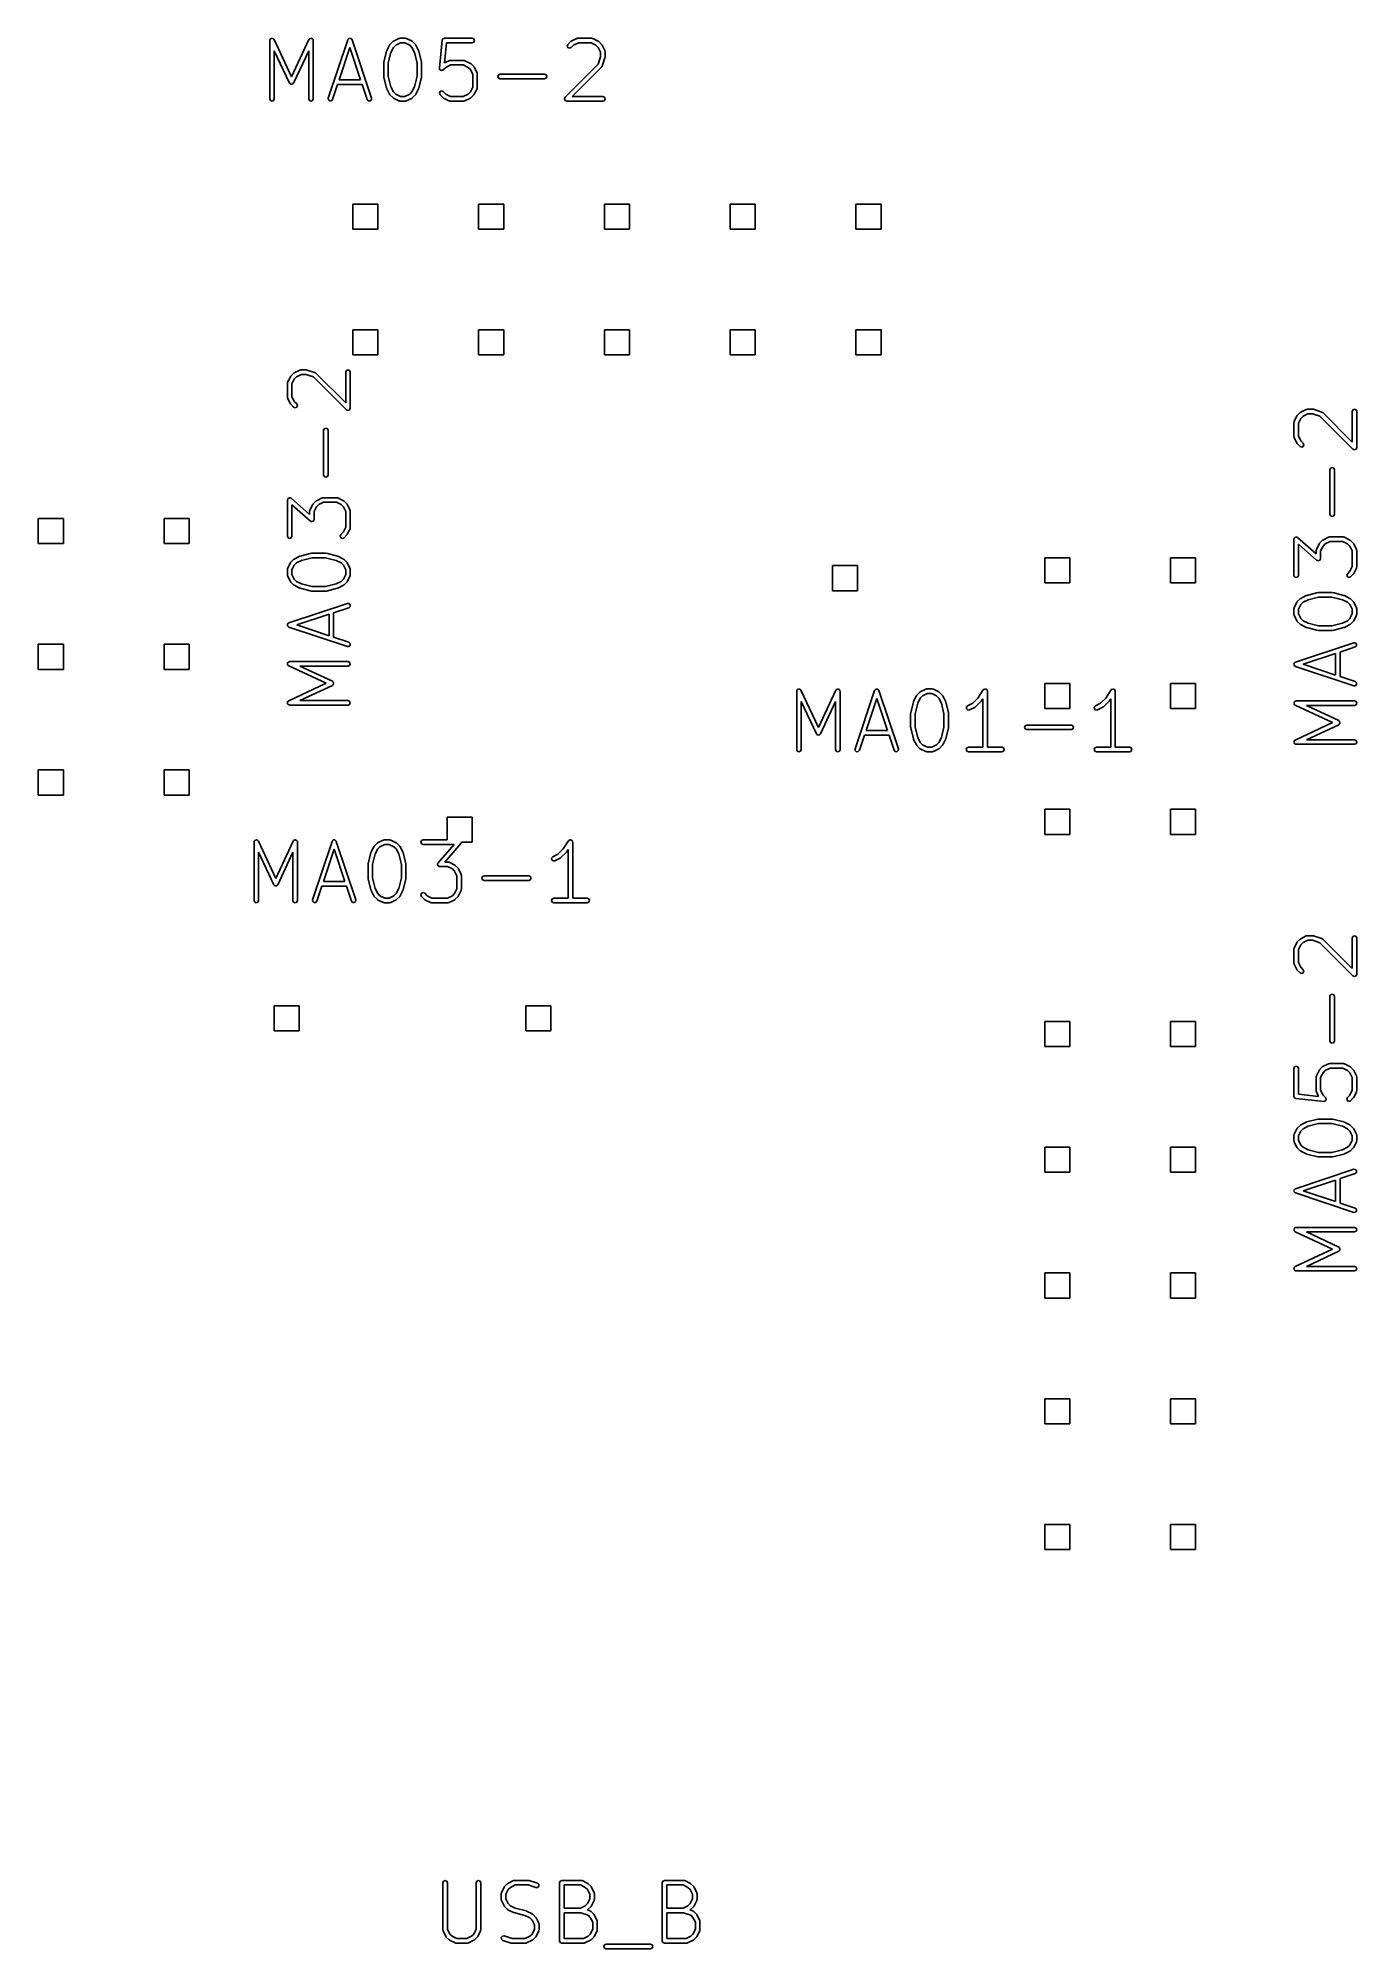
# Model space of a CAD drawing. Extents: x 5.39 to 6.43, y -4.86 to -3.34.
import ezdxf

# ---------------------------------------------------------------- set-up
doc = ezdxf.new("R2010")
doc.units = 0
doc.header["$MEASUREMENT"] = 0
doc.layers.add('BLACK', color=7, linetype='CONTINUOUS')

msp = doc.modelspace()

# ---------------------------------------------------------------- linework, layer by layer
at = {"layer": 'BLACK', "linetype": 'CONTINUOUS'}
for p, q in [((5.57094, -3.34297), (5.57109, -3.34261)), ((5.57109, -3.34261), (5.57138, -3.34248)), ((5.57138, -3.34248), (5.5716, -3.34225)), ((5.5716, -3.34225), (5.57199, -3.34223)), ((5.57199, -3.34223), (5.57236, -3.34208)), ((5.57236, -3.34208), (5.57266, -3.3422)), ((5.57266, -3.3422), (5.57298, -3.34219)), ((5.57298, -3.34219), (5.57327, -3.34245)), ((5.57327, -3.34245), (5.57363, -3.34261)), ((5.57363, -3.34261), (5.57376, -3.3429)), ((5.6019, -3.3429), (5.60202, -3.34261)), ((5.60202, -3.34261), (5.60239, -3.34245)), ((5.60239, -3.34245), (5.60268, -3.34219)), ((5.60268, -3.34219), (5.603, -3.3422)), ((5.603, -3.3422), (5.60329, -3.34208)), ((5.60329, -3.34208), (5.60366, -3.34223)), ((5.60366, -3.34223), (5.60405, -3.34225)), ((5.60405, -3.34225), (5.60427, -3.34248)), ((5.60427, -3.34248), (5.60457, -3.34261)), ((5.60457, -3.34261), (5.60472, -3.34297)), ((5.63262, -3.34307), (5.63305, -3.3427)), ((5.63305, -3.3427), (5.63342, -3.34227)), ((5.63342, -3.34227), (5.63356, -3.34226)), ((5.63356, -3.34226), (5.63366, -3.34217)), ((5.63366, -3.34217), (5.63423, -3.34221)), ((5.63423, -3.34221), (5.6348, -3.34217)), ((5.6348, -3.34217), (5.6349, -3.34226)), ((5.6349, -3.34226), (5.63503, -3.34227)), ((5.63503, -3.34227), (5.63541, -3.3427)), ((5.63541, -3.3427), (5.63584, -3.34307)), ((5.66877, -3.34448), (5.67319, -3.34227)), ((5.67319, -3.34227), (5.67361, -3.34224)), ((5.67361, -3.34224), (5.674, -3.34208)), ((5.674, -3.34208), (5.67842, -3.34208)), ((5.67842, -3.34208), (5.6788, -3.34224)), ((5.6788, -3.34224), (5.67922, -3.34227)), ((5.67922, -3.34227), (5.68364, -3.34448)), ((5.70785, -3.34317), (5.70808, -3.34261)), ((5.70808, -3.34261), (5.70817, -3.34257)), ((5.70817, -3.34257), (5.70821, -3.34249)), ((5.70821, -3.34249), (5.70879, -3.34231)), ((5.70879, -3.34231), (5.70935, -3.34208)), ((5.70935, -3.34208), (5.73145, -3.34208)), ((5.73145, -3.34208), (5.73272, -3.34261)), ((5.73272, -3.34261), (5.73325, -3.34388)), ((5.81018, -3.34448), (5.8146, -3.34227)), ((5.8146, -3.34227), (5.81502, -3.34224)), ((5.81502, -3.34224), (5.81541, -3.34208)), ((5.81541, -3.34208), (5.82646, -3.34208)), ((5.82646, -3.34208), (5.82684, -3.34224)), ((5.82684, -3.34224), (5.82726, -3.34227)), ((5.82726, -3.34227), (5.83168, -3.34448)), ((5.57056, -3.34388), (5.57068, -3.34358)), ((5.57056, -3.39028), (5.57056, -3.34388)), ((5.57067, -3.34326), (5.57094, -3.34297)), ((5.57068, -3.34358), (5.57067, -3.34326)), ((5.57376, -3.3429), (5.57399, -3.34312)), ((5.57399, -3.34312), (5.58783, -3.37276)), ((5.5862, -3.37778), (5.57416, -3.35199)), ((5.57416, -3.35199), (5.57416, -3.39028)), ((5.58783, -3.37276), (5.60166, -3.34312)), ((5.60149, -3.35199), (5.58946, -3.37778)), ((5.60149, -3.39028), (5.60149, -3.35199)), ((5.60166, -3.34312), (5.6019, -3.3429)), ((5.60472, -3.34297), (5.60499, -3.34326)), ((5.60499, -3.34326), (5.60497, -3.34358)), ((5.60497, -3.34358), (5.60509, -3.34388)), ((5.60509, -3.34388), (5.60509, -3.39028)), ((5.61705, -3.38971), (5.63252, -3.34331)), ((5.63423, -3.34957), (5.62568, -3.37522)), ((5.63252, -3.34331), (5.63261, -3.34321)), ((5.63261, -3.34321), (5.63262, -3.34307)), ((5.64278, -3.37522), (5.63423, -3.34957)), ((5.63584, -3.34307), (5.63585, -3.34321)), ((5.63585, -3.34321), (5.63593, -3.34331)), ((5.63593, -3.34331), (5.6514, -3.38971)), ((5.6612, -3.36112), (5.66341, -3.35228)), ((5.66341, -3.35228), (5.66354, -3.35212)), ((5.66354, -3.35212), (5.66355, -3.35191)), ((5.66355, -3.35191), (5.66576, -3.34749)), ((5.66686, -3.35334), (5.66475, -3.36178)), ((5.66576, -3.34749), (5.66598, -3.3473)), ((5.66598, -3.3473), (5.6661, -3.34702)), ((5.6661, -3.34702), (5.66831, -3.34482)), ((5.66885, -3.34936), (5.66686, -3.35334)), ((5.66831, -3.34482), (5.66858, -3.3447)), ((5.66858, -3.3447), (5.66877, -3.34448)), ((5.67065, -3.34757), (5.66885, -3.34936)), ((5.67442, -3.34568), (5.67065, -3.34757)), ((5.67799, -3.34568), (5.67442, -3.34568)), ((5.68177, -3.34757), (5.67799, -3.34568)), ((5.68357, -3.34936), (5.68177, -3.34757)), ((5.68556, -3.35334), (5.68357, -3.34936)), ((5.68364, -3.34448), (5.68384, -3.3447)), ((5.68384, -3.3447), (5.68411, -3.34482)), ((5.68411, -3.34482), (5.68632, -3.34702)), ((5.68766, -3.36178), (5.68556, -3.35334)), ((5.68632, -3.34702), (5.68643, -3.3473)), ((5.68643, -3.3473), (5.68666, -3.34749)), ((5.68666, -3.34749), (5.68887, -3.35191)), ((5.68887, -3.35191), (5.68888, -3.35212)), ((5.68888, -3.35212), (5.689, -3.35228)), ((5.689, -3.35228), (5.69121, -3.36112)), ((5.70535, -3.36579), (5.70756, -3.3437)), ((5.70756, -3.3437), (5.70785, -3.34317)), ((5.71098, -3.34568), (5.70937, -3.36174)), ((5.73145, -3.34568), (5.71098, -3.34568)), ((5.73272, -3.34515), (5.73145, -3.34568)), ((5.73325, -3.34388), (5.73272, -3.34515)), ((5.80698, -3.3483), (5.80751, -3.34702)), ((5.80751, -3.34957), (5.80698, -3.3483)), ((5.80751, -3.34702), (5.80972, -3.34482)), ((5.80878, -3.3501), (5.80751, -3.34957)), ((5.81005, -3.34957), (5.80878, -3.3501)), ((5.80972, -3.34482), (5.80999, -3.3447)), ((5.80999, -3.3447), (5.81018, -3.34448)), ((5.81205, -3.34757), (5.81005, -3.34957)), ((5.81583, -3.34568), (5.81205, -3.34757)), ((5.82603, -3.34568), (5.81583, -3.34568)), ((5.82981, -3.34757), (5.82603, -3.34568)), ((5.8316, -3.34936), (5.82981, -3.34757)), ((5.83151, -3.36279), (5.83349, -3.35684)), ((5.83349, -3.35314), (5.8316, -3.34936)), ((5.83168, -3.34448), (5.83187, -3.3447)), ((5.83187, -3.3447), (5.83215, -3.34482)), ((5.83215, -3.34482), (5.83436, -3.34702)), ((5.83349, -3.35684), (5.83349, -3.35314)), ((5.83436, -3.34702), (5.83447, -3.3473)), ((5.83447, -3.3473), (5.83469, -3.34749)), ((5.83469, -3.34749), (5.8369, -3.35191)), ((5.837, -3.3577), (5.83479, -3.36433)), ((5.8369, -3.35191), (5.83693, -3.35233)), ((5.83693, -3.35233), (5.83709, -3.35272)), ((5.83709, -3.35714), (5.83698, -3.35741)), ((5.83698, -3.35741), (5.837, -3.3577)), ((5.83709, -3.35272), (5.83709, -3.35714)), ((5.66115, -3.36155), (5.66124, -3.36134)), ((5.66115, -3.3726), (5.66115, -3.36155)), ((5.66124, -3.37281), (5.66115, -3.3726)), ((5.66124, -3.36134), (5.6612, -3.36112)), ((5.6612, -3.37304), (5.66124, -3.37281)), ((5.66341, -3.38188), (5.6612, -3.37304)), ((5.66475, -3.36178), (5.66475, -3.37238)), ((5.66475, -3.37238), (5.66686, -3.38081)), ((5.68556, -3.38081), (5.68766, -3.37238)), ((5.68766, -3.37238), (5.68766, -3.36178)), ((5.69121, -3.37304), (5.689, -3.38188)), ((5.69121, -3.36112), (5.69118, -3.36134)), ((5.69118, -3.36134), (5.69126, -3.36155)), ((5.69126, -3.3726), (5.69118, -3.37281)), ((5.69118, -3.37281), (5.69121, -3.37304)), ((5.69126, -3.36155), (5.69126, -3.3726)), ((5.70534, -3.36597), (5.70538, -3.36589)), ((5.70557, -3.36653), (5.70534, -3.36597)), ((5.70538, -3.36589), (5.70535, -3.36579)), ((5.70575, -3.36711), (5.70557, -3.36653)), ((5.70583, -3.36716), (5.70575, -3.36711)), ((5.70587, -3.36725), (5.70583, -3.36716)), ((5.70643, -3.36748), (5.70587, -3.36725)), ((5.70696, -3.36776), (5.70643, -3.36748)), ((5.70705, -3.36774), (5.70696, -3.36776)), ((5.70714, -3.36777), (5.70705, -3.36774)), ((5.7077, -3.36754), (5.70714, -3.36777)), ((5.70828, -3.36737), (5.7077, -3.36754)), ((5.70833, -3.36728), (5.70828, -3.36737)), ((5.70841, -3.36725), (5.70833, -3.36728)), ((5.71042, -3.36524), (5.70841, -3.36725)), ((5.70937, -3.36174), (5.71296, -3.35994)), ((5.71419, -3.36335), (5.71042, -3.36524)), ((5.71296, -3.35994), (5.71338, -3.35991)), ((5.71338, -3.35991), (5.71377, -3.35975)), ((5.71377, -3.35975), (5.72482, -3.35975)), ((5.72439, -3.36335), (5.71419, -3.36335)), ((5.72817, -3.36524), (5.72439, -3.36335)), ((5.72482, -3.35975), (5.7252, -3.35991)), ((5.7252, -3.35991), (5.72562, -3.35994)), ((5.72562, -3.35994), (5.73004, -3.36215)), ((5.72997, -3.36704), (5.72817, -3.36524)), ((5.73186, -3.37082), (5.72997, -3.36704)), ((5.73004, -3.36215), (5.73024, -3.36238)), ((5.73024, -3.36238), (5.73051, -3.36249)), ((5.73051, -3.36249), (5.73272, -3.3647)), ((5.73186, -3.38102), (5.73186, -3.37082)), ((5.73272, -3.3647), (5.73283, -3.36497)), ((5.73283, -3.36497), (5.73306, -3.36517)), ((5.73306, -3.36517), (5.73527, -3.36959)), ((5.73527, -3.36959), (5.7353, -3.37001)), ((5.7353, -3.37001), (5.73546, -3.37039)), ((5.73546, -3.37039), (5.73546, -3.38144)), ((5.75174, -3.3726), (5.75227, -3.37133)), ((5.75227, -3.37387), (5.75174, -3.3726)), ((5.75227, -3.37133), (5.75354, -3.3708)), ((5.75354, -3.3708), (5.78889, -3.3708)), ((5.78889, -3.3708), (5.79017, -3.37133)), ((5.79017, -3.37133), (5.79069, -3.3726)), ((5.79069, -3.3726), (5.79017, -3.37387)), ((5.8053, -3.38901), (5.83151, -3.36279)), ((5.83436, -3.36504), (5.81092, -3.38848)), ((5.83452, -3.36465), (5.83436, -3.36504)), ((5.83479, -3.36433), (5.83452, -3.36465)), ((5.58665, -3.3782), (5.5862, -3.37778)), ((5.58707, -3.37865), (5.58665, -3.3782)), ((5.58715, -3.37866), (5.58707, -3.37865)), ((5.58721, -3.37871), (5.58715, -3.37866)), ((5.58783, -3.37869), (5.58721, -3.37871)), ((5.58844, -3.37871), (5.58783, -3.37869)), ((5.5885, -3.37866), (5.58844, -3.37871)), ((5.58859, -3.37865), (5.5885, -3.37866)), ((5.589, -3.3782), (5.58859, -3.37865)), ((5.58946, -3.37778), (5.589, -3.3782)), ((5.62448, -3.37882), (5.62047, -3.39085)), ((5.64398, -3.37882), (5.62448, -3.37882)), ((5.62568, -3.37522), (5.64278, -3.37522)), ((5.64799, -3.39085), (5.64398, -3.37882)), ((5.66354, -3.38204), (5.66341, -3.38188)), ((5.66355, -3.38225), (5.66354, -3.38204)), ((5.66576, -3.38666), (5.66355, -3.38225)), ((5.66598, -3.38686), (5.66576, -3.38666)), ((5.6661, -3.38713), (5.66598, -3.38686)), ((5.66831, -3.38934), (5.6661, -3.38713)), ((5.66686, -3.38081), (5.66885, -3.38479)), ((5.66885, -3.38479), (5.67065, -3.38659)), ((5.67065, -3.38659), (5.67442, -3.38848)), ((5.67799, -3.38848), (5.68177, -3.38659)), ((5.68177, -3.38659), (5.68357, -3.38479)), ((5.68357, -3.38479), (5.68556, -3.38081)), ((5.68632, -3.38713), (5.68411, -3.38934)), ((5.68643, -3.38686), (5.68632, -3.38713)), ((5.68666, -3.38666), (5.68643, -3.38686)), ((5.68887, -3.38225), (5.68666, -3.38666)), ((5.68888, -3.38204), (5.68887, -3.38225)), ((5.689, -3.38188), (5.68888, -3.38204)), ((5.70534, -3.38586), (5.70587, -3.38459)), ((5.70587, -3.38713), (5.70534, -3.38586)), ((5.70587, -3.38459), (5.70714, -3.38406)), ((5.70808, -3.38934), (5.70587, -3.38713)), ((5.70714, -3.38406), (5.70841, -3.38459)), ((5.70841, -3.38459), (5.71042, -3.38659)), ((5.71042, -3.38659), (5.71419, -3.38848)), ((5.72439, -3.38848), (5.72817, -3.38659)), ((5.72817, -3.38659), (5.72997, -3.38479)), ((5.72997, -3.38479), (5.73186, -3.38102)), ((5.73272, -3.38713), (5.73051, -3.38934)), ((5.73283, -3.38686), (5.73272, -3.38713)), ((5.73306, -3.38666), (5.73283, -3.38686)), ((5.73527, -3.38225), (5.73306, -3.38666)), ((5.7353, -3.38183), (5.73527, -3.38225)), ((5.73546, -3.38144), (5.7353, -3.38183)), ((5.75354, -3.3744), (5.75227, -3.37387)), ((5.78889, -3.3744), (5.75354, -3.3744)), ((5.79017, -3.37387), (5.78889, -3.3744)), ((5.57109, -3.39155), (5.57056, -3.39028)), ((5.57236, -3.39208), (5.57109, -3.39155)), ((5.57363, -3.39155), (5.57236, -3.39208)), ((5.57416, -3.39028), (5.57363, -3.39155)), ((5.60202, -3.39155), (5.60149, -3.39028)), ((5.60329, -3.39208), (5.60202, -3.39155)), ((5.60457, -3.39155), (5.60329, -3.39208)), ((5.60509, -3.39028), (5.60457, -3.39155)), ((5.61715, -3.39108), (5.61705, -3.38971)), ((5.61819, -3.39199), (5.61715, -3.39108)), ((5.61957, -3.39189), (5.61819, -3.39199)), ((5.62047, -3.39085), (5.61957, -3.39189)), ((5.64889, -3.39189), (5.64799, -3.39085)), ((5.65026, -3.39199), (5.64889, -3.39189)), ((5.6513, -3.39108), (5.65026, -3.39199)), ((5.6514, -3.38971), (5.6513, -3.39108)), ((5.66858, -3.38945), (5.66831, -3.38934)), ((5.66877, -3.38968), (5.66858, -3.38945)), ((5.67319, -3.39189), (5.66877, -3.38968)), ((5.67361, -3.39192), (5.67319, -3.39189)), ((5.674, -3.39208), (5.67361, -3.39192)), ((5.67842, -3.39208), (5.674, -3.39208)), ((5.67442, -3.38848), (5.67799, -3.38848)), ((5.6788, -3.39192), (5.67842, -3.39208)), ((5.67922, -3.39189), (5.6788, -3.39192)), ((5.68364, -3.38968), (5.67922, -3.39189)), ((5.68384, -3.38945), (5.68364, -3.38968)), ((5.68411, -3.38934), (5.68384, -3.38945)), ((5.70835, -3.38945), (5.70808, -3.38934)), ((5.70855, -3.38968), (5.70835, -3.38945)), ((5.71296, -3.39189), (5.70855, -3.38968)), ((5.71338, -3.39192), (5.71296, -3.39189)), ((5.71377, -3.39208), (5.71338, -3.39192)), ((5.72482, -3.39208), (5.71377, -3.39208)), ((5.71419, -3.38848), (5.72439, -3.38848)), ((5.7252, -3.39192), (5.72482, -3.39208)), ((5.72562, -3.39189), (5.7252, -3.39192)), ((5.73004, -3.38968), (5.72562, -3.39189)), ((5.73024, -3.38945), (5.73004, -3.38968)), ((5.73051, -3.38934), (5.73024, -3.38945)), ((5.80477, -3.39028), (5.8053, -3.38901)), ((5.8053, -3.39155), (5.80477, -3.39028)), ((5.80657, -3.39208), (5.8053, -3.39155)), ((5.83529, -3.39208), (5.80657, -3.39208)), ((5.81092, -3.38848), (5.83529, -3.38848)), ((5.83529, -3.38848), (5.83657, -3.38901)), ((5.83657, -3.39155), (5.83529, -3.39208)), ((5.83657, -3.38901), (5.83709, -3.39028)), ((5.83709, -3.39028), (5.83657, -3.39155)), ((5.6365, -3.494), (5.6365, -3.474)), ((5.6365, -3.474), (5.6565, -3.474)), ((5.6565, -3.474), (5.6565, -3.494)), ((5.7365, -3.494), (5.7365, -3.474)), ((5.7365, -3.474), (5.7565, -3.474)), ((5.7565, -3.474), (5.7565, -3.494)), ((5.8365, -3.494), (5.8365, -3.474)), ((5.8365, -3.474), (5.8565, -3.474)), ((5.8565, -3.474), (5.8565, -3.494)), ((5.9365, -3.494), (5.9365, -3.474)), ((5.9365, -3.474), (5.9565, -3.474)), ((5.9565, -3.474), (5.9565, -3.494)), ((6.0365, -3.494), (6.0365, -3.474)), ((6.0365, -3.474), (6.0565, -3.474)), ((6.0565, -3.474), (6.0565, -3.494)), ((5.6565, -3.494), (5.6365, -3.494)), ((5.7565, -3.494), (5.7365, -3.494)), ((5.8565, -3.494), (5.8365, -3.494)), ((5.9565, -3.494), (5.9365, -3.494)), ((6.0565, -3.494), (6.0365, -3.494)), ((5.6365, -3.594), (5.6365, -3.574)), ((5.6365, -3.574), (5.6565, -3.574)), ((5.6565, -3.574), (5.6565, -3.594)), ((5.7365, -3.594), (5.7365, -3.574)), ((5.7365, -3.574), (5.7565, -3.574)), ((5.7565, -3.574), (5.7565, -3.594)), ((5.8365, -3.594), (5.8365, -3.574)), ((5.8365, -3.574), (5.8565, -3.574)), ((5.8565, -3.574), (5.8565, -3.594)), ((5.9365, -3.594), (5.9365, -3.574)), ((5.9365, -3.574), (5.9565, -3.574)), ((5.9565, -3.574), (5.9565, -3.594)), ((6.0365, -3.594), (6.0365, -3.574)), ((6.0365, -3.574), (6.0565, -3.574)), ((6.0565, -3.574), (6.0565, -3.594)), ((5.6565, -3.594), (5.6365, -3.594)), ((5.7565, -3.594), (5.7365, -3.594)), ((5.8565, -3.594), (5.8365, -3.594)), ((5.9565, -3.594), (5.9365, -3.594)), ((6.0565, -3.594), (6.0365, -3.594)), ((5.58458, -3.61649), (5.58474, -3.6161)), ((5.58474, -3.6161), (5.58477, -3.61568)), ((5.58477, -3.61568), (5.58698, -3.61126)), ((5.58698, -3.61126), (5.5872, -3.61107)), ((5.5872, -3.61107), (5.58732, -3.6108)), ((5.58732, -3.6108), (5.58952, -3.60859)), ((5.59007, -3.61314), (5.58818, -3.61691)), ((5.58952, -3.60859), (5.5898, -3.60847)), ((5.5898, -3.60847), (5.58999, -3.60825)), ((5.58999, -3.60825), (5.59441, -3.60604)), ((5.59186, -3.61134), (5.59007, -3.61314)), ((5.59564, -3.60945), (5.59186, -3.61134)), ((5.59441, -3.60604), (5.59483, -3.60601)), ((5.59483, -3.60601), (5.59522, -3.60585)), ((5.59522, -3.60585), (5.59964, -3.60585)), ((5.59934, -3.60945), (5.59564, -3.60945)), ((5.60529, -3.61143), (5.59934, -3.60945)), ((5.59964, -3.60585), (5.59991, -3.60596)), ((5.59991, -3.60596), (5.6002, -3.60594)), ((5.6002, -3.60594), (5.60683, -3.60815)), ((5.63151, -3.63765), (5.60529, -3.61143)), ((5.60683, -3.60815), (5.60715, -3.60843)), ((5.60715, -3.60843), (5.60754, -3.60859)), ((5.60754, -3.60859), (5.63098, -3.63203)), ((5.63098, -3.60765), (5.63151, -3.60638)), ((5.63098, -3.63203), (5.63098, -3.60765)), ((5.63151, -3.60638), (5.63278, -3.60585)), ((5.63278, -3.60585), (5.63405, -3.60638)), ((5.63405, -3.60638), (5.63458, -3.60765)), ((5.63458, -3.60765), (5.63458, -3.63637)), ((5.58458, -3.62754), (5.58458, -3.61649)), ((5.58474, -3.62792), (5.58458, -3.62754)), ((5.58477, -3.62834), (5.58474, -3.62792)), ((5.58698, -3.63276), (5.58477, -3.62834)), ((5.58818, -3.61691), (5.58818, -3.62711)), ((5.58818, -3.62711), (5.59007, -3.63089)), ((5.59007, -3.63089), (5.59207, -3.63289)), ((5.5872, -3.63295), (5.58698, -3.63276)), ((5.58732, -3.63323), (5.5872, -3.63295)), ((5.58952, -3.63544), (5.58732, -3.63323)), ((5.5908, -3.63596), (5.58952, -3.63544)), ((5.59207, -3.63544), (5.5908, -3.63596)), ((5.59207, -3.63289), (5.5926, -3.63416)), ((5.5926, -3.63416), (5.59207, -3.63544)), ((5.63278, -3.63817), (5.63151, -3.63765)), ((5.63405, -3.63765), (5.63278, -3.63817)), ((5.63458, -3.63637), (5.63405, -3.63765)), ((6.38477, -3.64693), (6.38698, -3.64251)), ((6.38698, -3.64251), (6.3872, -3.64232)), ((6.3872, -3.64232), (6.38732, -3.64205)), ((6.38732, -3.64205), (6.38952, -3.63984)), ((6.39007, -3.64439), (6.38818, -3.64816)), ((6.38952, -3.63984), (6.3898, -3.63972)), ((6.3898, -3.63972), (6.38999, -3.6395)), ((6.38999, -3.6395), (6.39441, -3.63729)), ((6.39186, -3.64259), (6.39007, -3.64439)), ((6.39564, -3.6407), (6.39186, -3.64259)), ((6.39441, -3.63729), (6.39483, -3.63726)), ((6.39483, -3.63726), (6.39522, -3.6371)), ((6.39522, -3.6371), (6.39964, -3.6371)), ((6.39934, -3.6407), (6.39564, -3.6407)), ((6.40529, -3.64268), (6.39934, -3.6407)), ((6.39964, -3.6371), (6.39991, -3.63721)), ((6.39991, -3.63721), (6.4002, -3.63719)), ((6.4002, -3.63719), (6.40683, -3.6394)), ((6.43151, -3.6689), (6.40529, -3.64268)), ((6.40683, -3.6394), (6.40715, -3.63968)), ((6.40715, -3.63968), (6.40754, -3.63984)), ((6.40754, -3.63984), (6.43098, -3.66328)), ((6.43098, -3.6389), (6.43151, -3.63763)), ((6.43098, -3.66328), (6.43098, -3.6389)), ((6.43151, -3.63763), (6.43278, -3.6371)), ((6.43278, -3.6371), (6.43405, -3.63763)), ((6.43405, -3.63763), (6.43458, -3.6389)), ((6.43458, -3.6389), (6.43458, -3.66762)), ((5.6133, -3.65405), (5.61383, -3.65278)), ((5.6133, -3.6894), (5.6133, -3.65405)), ((5.61383, -3.65278), (5.6151, -3.65225)), ((5.6151, -3.65225), (5.61637, -3.65278)), ((5.61637, -3.65278), (5.6169, -3.65405)), ((5.6169, -3.65405), (5.6169, -3.6894)), ((6.38458, -3.64774), (6.38474, -3.64735)), ((6.38458, -3.65879), (6.38458, -3.64774)), ((6.38474, -3.65917), (6.38458, -3.65879)), ((6.38474, -3.64735), (6.38477, -3.64693)), ((6.38477, -3.65959), (6.38474, -3.65917)), ((6.38698, -3.66401), (6.38477, -3.65959)), ((6.38818, -3.64816), (6.38818, -3.65836)), ((6.38818, -3.65836), (6.39007, -3.66214)), ((6.3872, -3.6642), (6.38698, -3.66401)), ((6.38732, -3.66448), (6.3872, -3.6642)), ((6.38952, -3.66669), (6.38732, -3.66448)), ((6.3908, -3.66721), (6.38952, -3.66669)), ((6.39007, -3.66214), (6.39207, -3.66414)), ((6.39207, -3.66669), (6.3908, -3.66721)), ((6.39207, -3.66414), (6.3926, -3.66541)), ((6.3926, -3.66541), (6.39207, -3.66669)), ((6.43278, -3.66942), (6.43151, -3.6689)), ((6.43151, -3.6689), (6.43151, -3.6689)), ((6.43405, -3.6689), (6.43278, -3.66942)), ((6.43458, -3.66762), (6.43405, -3.6689)), ((5.61383, -3.69068), (5.6133, -3.6894)), ((5.6151, -3.6912), (5.61383, -3.69068)), ((5.61637, -3.69068), (5.6151, -3.6912)), ((5.6169, -3.6894), (5.61637, -3.69068)), ((6.4133, -3.6853), (6.41383, -3.68403)), ((6.4133, -3.72065), (6.4133, -3.6853)), ((6.41383, -3.68403), (6.4151, -3.6835)), ((6.4151, -3.6835), (6.41637, -3.68403)), ((6.41637, -3.68403), (6.4169, -3.6853)), ((6.4169, -3.6853), (6.4169, -3.72065)), ((5.58458, -3.70929), (5.58482, -3.7087)), ((5.58458, -3.73801), (5.58458, -3.70929)), ((5.58482, -3.7087), (5.58502, -3.7081)), ((5.58502, -3.7081), (5.58508, -3.70808)), ((5.58508, -3.70808), (5.58511, -3.70802)), ((5.58511, -3.70802), (5.58569, -3.70777)), ((5.58569, -3.70777), (5.58626, -3.70749)), ((5.58626, -3.70749), (5.58632, -3.70751)), ((5.58632, -3.70751), (5.58638, -3.70749)), ((5.58638, -3.70749), (5.58696, -3.70773)), ((5.58696, -3.70773), (5.58756, -3.70793)), ((5.58756, -3.70793), (5.60225, -3.72079)), ((5.60287, -3.72611), (5.58818, -3.71326)), ((5.58818, -3.71326), (5.58818, -3.73801)), ((5.60225, -3.71813), (5.60241, -3.71774)), ((5.60225, -3.72079), (5.60225, -3.71813)), ((5.60241, -3.71774), (5.60244, -3.71732)), ((5.60244, -3.71732), (5.60465, -3.7129)), ((5.60465, -3.7129), (5.60488, -3.71271)), ((5.60488, -3.71271), (5.60499, -3.71243)), ((5.60499, -3.71243), (5.6072, -3.71023)), ((5.60774, -3.71477), (5.60585, -3.71855)), ((5.60585, -3.71855), (5.60585, -3.72476)), ((5.6072, -3.71023), (5.60747, -3.71011)), ((5.60747, -3.71011), (5.60767, -3.70989)), ((5.60767, -3.70989), (5.61209, -3.70768)), ((5.60954, -3.71298), (5.60774, -3.71477)), ((5.61332, -3.71109), (5.60954, -3.71298)), ((5.61209, -3.70768), (5.61251, -3.70765)), ((5.61251, -3.70765), (5.61289, -3.70749)), ((5.61289, -3.70749), (5.62394, -3.70749)), ((5.62352, -3.71109), (5.61332, -3.71109)), ((5.62729, -3.71298), (5.62352, -3.71109)), ((5.62394, -3.70749), (5.62433, -3.70765)), ((5.62433, -3.70765), (5.62475, -3.70768)), ((5.62475, -3.70768), (5.62916, -3.70989)), ((5.62909, -3.71477), (5.62729, -3.71298)), ((5.63098, -3.71855), (5.62909, -3.71477)), ((5.62916, -3.70989), (5.62936, -3.71011)), ((5.62936, -3.71011), (5.62963, -3.71023)), ((5.62963, -3.71023), (5.63184, -3.71243)), ((5.63098, -3.73096), (5.63098, -3.71855)), ((5.63184, -3.71243), (5.63195, -3.71271)), ((5.63195, -3.71271), (5.63218, -3.7129)), ((5.63218, -3.7129), (5.63439, -3.71732)), ((5.63439, -3.71732), (5.63442, -3.71774)), ((5.63442, -3.71774), (5.63458, -3.71813)), ((5.63458, -3.71813), (5.63458, -3.73138)), ((6.41383, -3.72193), (6.4133, -3.72065)), ((6.4151, -3.72245), (6.41383, -3.72193)), ((6.41637, -3.72193), (6.4151, -3.72245)), ((6.4169, -3.72065), (6.41637, -3.72193)), ((5.3865, -3.744), (5.3865, -3.724)), ((5.3865, -3.724), (5.4065, -3.724)), ((5.4065, -3.724), (5.4065, -3.744)), ((5.4865, -3.744), (5.4865, -3.724)), ((5.4865, -3.724), (5.5065, -3.724)), ((5.5065, -3.724), (5.5065, -3.744)), ((5.60347, -3.72631), (5.60287, -3.72611)), ((5.60405, -3.72656), (5.60347, -3.72631)), ((5.60411, -3.72653), (5.60405, -3.72656)), ((5.60417, -3.72655), (5.60411, -3.72653)), ((5.60474, -3.72627), (5.60417, -3.72655)), ((5.60533, -3.72603), (5.60474, -3.72627)), ((5.60535, -3.72597), (5.60533, -3.72603)), ((5.60541, -3.72594), (5.60535, -3.72597)), ((5.60561, -3.72534), (5.60541, -3.72594)), ((5.60585, -3.72476), (5.60561, -3.72534)), ((5.62656, -3.73801), (5.62709, -3.73674)), ((5.62709, -3.73674), (5.62909, -3.73474)), ((5.62909, -3.73474), (5.63098, -3.73096)), ((5.63184, -3.73708), (5.62963, -3.73929)), ((5.63195, -3.7368), (5.63184, -3.73708)), ((5.63218, -3.73661), (5.63195, -3.7368)), ((5.63439, -3.73219), (5.63218, -3.73661)), ((5.63442, -3.73177), (5.63439, -3.73219)), ((5.63458, -3.73138), (5.63442, -3.73177)), ((5.4065, -3.744), (5.3865, -3.744)), ((5.5065, -3.744), (5.4865, -3.744)), ((5.58511, -3.73929), (5.58458, -3.73801)), ((5.58638, -3.73981), (5.58511, -3.73929)), ((5.58765, -3.73929), (5.58638, -3.73981)), ((5.58818, -3.73801), (5.58765, -3.73929)), ((5.59478, -3.75394), (5.60362, -3.75173)), ((5.60362, -3.75173), (5.60384, -3.75177)), ((5.60384, -3.75177), (5.60405, -3.75168)), ((5.60405, -3.75168), (5.6151, -3.75168)), ((5.6151, -3.75168), (5.61531, -3.75177)), ((5.61531, -3.75177), (5.61554, -3.75173)), ((5.61554, -3.75173), (5.62438, -3.75394)), ((5.62709, -3.73929), (5.62656, -3.73801)), ((5.62836, -3.73981), (5.62709, -3.73929)), ((5.62963, -3.73929), (5.62836, -3.73981)), ((6.38458, -3.74054), (6.38482, -3.73995)), ((6.38458, -3.76926), (6.38458, -3.74054)), ((6.38482, -3.73995), (6.38502, -3.73935)), ((6.38502, -3.73935), (6.38508, -3.73933)), ((6.38508, -3.73933), (6.38511, -3.73927)), ((6.38511, -3.73927), (6.38569, -3.73902)), ((6.38569, -3.73902), (6.38626, -3.73874)), ((6.38626, -3.73874), (6.38632, -3.73876)), ((6.38632, -3.73876), (6.38638, -3.73874)), ((6.38638, -3.73874), (6.38696, -3.73898)), ((6.38696, -3.73898), (6.38756, -3.73918)), ((6.38756, -3.73918), (6.40225, -3.75204)), ((6.40287, -3.75736), (6.38818, -3.74451)), ((6.38818, -3.74451), (6.38818, -3.76926)), ((6.40225, -3.74938), (6.40241, -3.74899)), ((6.40225, -3.75204), (6.40225, -3.74938)), ((6.40241, -3.74899), (6.40244, -3.74857)), ((6.40244, -3.74857), (6.40465, -3.74415)), ((6.40465, -3.74415), (6.40488, -3.74396)), ((6.40488, -3.74396), (6.40499, -3.74368)), ((6.40499, -3.74368), (6.4072, -3.74148)), ((6.40774, -3.74602), (6.40585, -3.7498)), ((6.40585, -3.7498), (6.40585, -3.75601)), ((6.4072, -3.74148), (6.40747, -3.74136)), ((6.40747, -3.74136), (6.40767, -3.74114)), ((6.40767, -3.74114), (6.41209, -3.73893)), ((6.40954, -3.74423), (6.40774, -3.74602)), ((6.41332, -3.74234), (6.40954, -3.74423)), ((6.41209, -3.73893), (6.41251, -3.7389)), ((6.41251, -3.7389), (6.41289, -3.73874)), ((6.41289, -3.73874), (6.42394, -3.73874)), ((6.42352, -3.74234), (6.41332, -3.74234)), ((6.42729, -3.74423), (6.42352, -3.74234)), ((6.42394, -3.73874), (6.42433, -3.7389)), ((6.42433, -3.7389), (6.42475, -3.73893)), ((6.42475, -3.73893), (6.42916, -3.74114)), ((6.42909, -3.74602), (6.42729, -3.74423)), ((6.43098, -3.7498), (6.42909, -3.74602)), ((6.42916, -3.74114), (6.42936, -3.74136)), ((6.42936, -3.74136), (6.42963, -3.74148)), ((6.42963, -3.74148), (6.43184, -3.74368)), ((6.43098, -3.76221), (6.43098, -3.7498)), ((6.43184, -3.74368), (6.43195, -3.74396)), ((6.43195, -3.74396), (6.43218, -3.74415)), ((6.43218, -3.74415), (6.43439, -3.74857)), ((6.43439, -3.74857), (6.43442, -3.74899)), ((6.43442, -3.74899), (6.43458, -3.74938)), ((6.43458, -3.74938), (6.43458, -3.76263)), ((5.58458, -3.76453), (5.58474, -3.76414)), ((5.58458, -3.76895), (5.58458, -3.76453)), ((5.58474, -3.76414), (5.58477, -3.76372)), ((5.58477, -3.76372), (5.58698, -3.7593)), ((5.58698, -3.7593), (5.5872, -3.75911)), ((5.5872, -3.75911), (5.58732, -3.75883)), ((5.58732, -3.75883), (5.58952, -3.75663)), ((5.59007, -3.76117), (5.58818, -3.76495)), ((5.58818, -3.76495), (5.58818, -3.76852)), ((5.58952, -3.75663), (5.5898, -3.75651)), ((5.5898, -3.75651), (5.58999, -3.75629)), ((5.58999, -3.75629), (5.59441, -3.75408)), ((5.59186, -3.75938), (5.59007, -3.76117)), ((5.59584, -3.75739), (5.59186, -3.75938)), ((5.59441, -3.75408), (5.59462, -3.75406)), ((5.59462, -3.75406), (5.59478, -3.75394)), ((5.60428, -3.75528), (5.59584, -3.75739)), ((5.61488, -3.75528), (5.60428, -3.75528)), ((5.62331, -3.75739), (5.61488, -3.75528)), ((5.62729, -3.75938), (5.62331, -3.75739)), ((5.62438, -3.75394), (5.62454, -3.75406)), ((5.62454, -3.75406), (5.62475, -3.75408)), ((5.62475, -3.75408), (5.62916, -3.75629)), ((5.62909, -3.76117), (5.62729, -3.75938)), ((5.63098, -3.76495), (5.62909, -3.76117)), ((5.62916, -3.75629), (5.62936, -3.75651)), ((5.62936, -3.75651), (5.62963, -3.75663)), ((5.62963, -3.75663), (5.63184, -3.75883)), ((5.63098, -3.76852), (5.63098, -3.76495)), ((5.63184, -3.75883), (5.63195, -3.75911)), ((5.63195, -3.75911), (5.63218, -3.7593)), ((5.63218, -3.7593), (5.63439, -3.76372)), ((5.63439, -3.76372), (5.63442, -3.76414)), ((5.63442, -3.76414), (5.63458, -3.76453)), ((5.63458, -3.76453), (5.63458, -3.76895)), ((6.01775, -3.7815), (6.01775, -3.7615)), ((6.01775, -3.7615), (6.03775, -3.7615)), ((6.03775, -3.7615), (6.03775, -3.7815)), ((6.1865, -3.77525), (6.1865, -3.75525)), ((6.1865, -3.75525), (6.2065, -3.75525)), ((6.2065, -3.75525), (6.2065, -3.77525)), ((6.2865, -3.77525), (6.2865, -3.75525)), ((6.2865, -3.75525), (6.3065, -3.75525)), ((6.3065, -3.75525), (6.3065, -3.77525)), ((6.40347, -3.75756), (6.40287, -3.75736)), ((6.40405, -3.75781), (6.40347, -3.75756)), ((6.40411, -3.75778), (6.40405, -3.75781)), ((6.40417, -3.7578), (6.40411, -3.75778)), ((6.40474, -3.75752), (6.40417, -3.7578)), ((6.40533, -3.75728), (6.40474, -3.75752)), ((6.40535, -3.75722), (6.40533, -3.75728)), ((6.40541, -3.75719), (6.40535, -3.75722)), ((6.40561, -3.75659), (6.40541, -3.75719)), ((6.40585, -3.75601), (6.40561, -3.75659)), ((6.42656, -3.76926), (6.42709, -3.76799)), ((6.42709, -3.76799), (6.42909, -3.76599)), ((6.42909, -3.76599), (6.43098, -3.76221)), ((6.43195, -3.76805), (6.43184, -3.76833)), ((6.43218, -3.76786), (6.43195, -3.76805)), ((6.43439, -3.76344), (6.43218, -3.76786)), ((6.43442, -3.76302), (6.43439, -3.76344)), ((6.43458, -3.76263), (6.43442, -3.76302)), ((5.58474, -3.76933), (5.58458, -3.76895)), ((5.58477, -3.76975), (5.58474, -3.76933)), ((5.58698, -3.77417), (5.58477, -3.76975)), ((5.5872, -3.77436), (5.58698, -3.77417)), ((5.58732, -3.77464), (5.5872, -3.77436)), ((5.58952, -3.77685), (5.58732, -3.77464)), ((5.58818, -3.76852), (5.59007, -3.7723)), ((5.5898, -3.77696), (5.58952, -3.77685)), ((5.58999, -3.77718), (5.5898, -3.77696)), ((5.59441, -3.77939), (5.58999, -3.77718)), ((5.59007, -3.7723), (5.59186, -3.7741)), ((5.59186, -3.7741), (5.59584, -3.77609)), ((5.59462, -3.77941), (5.59441, -3.77939)), ((5.59478, -3.77953), (5.59462, -3.77941)), ((5.60362, -3.78174), (5.59478, -3.77953)), ((5.59584, -3.77609), (5.60428, -3.77819)), ((5.60384, -3.78171), (5.60362, -3.78174)), ((5.60405, -3.78179), (5.60384, -3.78171)), ((5.6151, -3.78179), (5.60405, -3.78179)), ((5.60428, -3.77819), (5.61488, -3.77819)), ((5.61488, -3.77819), (5.62331, -3.77609)), ((5.61531, -3.78171), (5.6151, -3.78179)), ((5.61554, -3.78174), (5.61531, -3.78171)), ((5.62438, -3.77953), (5.61554, -3.78174)), ((5.62331, -3.77609), (5.62729, -3.7741)), ((5.62454, -3.77941), (5.62438, -3.77953)), ((5.62475, -3.77939), (5.62454, -3.77941)), ((5.62916, -3.77718), (5.62475, -3.77939)), ((5.62729, -3.7741), (5.62909, -3.7723)), ((5.62909, -3.7723), (5.63098, -3.76852)), ((5.62936, -3.77696), (5.62916, -3.77718)), ((5.62963, -3.77685), (5.62936, -3.77696)), ((5.63184, -3.77464), (5.62963, -3.77685)), ((5.63195, -3.77436), (5.63184, -3.77464)), ((5.63218, -3.77417), (5.63195, -3.77436)), ((5.63439, -3.76975), (5.63218, -3.77417)), ((5.63442, -3.76933), (5.63439, -3.76975)), ((5.63458, -3.76895), (5.63442, -3.76933)), ((6.03775, -3.7815), (6.01775, -3.7815)), ((6.2065, -3.77525), (6.1865, -3.77525)), ((6.3065, -3.77525), (6.2865, -3.77525)), ((6.38511, -3.77054), (6.38458, -3.76926)), ((6.38638, -3.77106), (6.38511, -3.77054)), ((6.38765, -3.77054), (6.38638, -3.77106)), ((6.38818, -3.76926), (6.38765, -3.77054)), ((6.39478, -3.78519), (6.40362, -3.78298)), ((6.40362, -3.78298), (6.40384, -3.78302)), ((6.40384, -3.78302), (6.40405, -3.78293)), ((6.40405, -3.78293), (6.4151, -3.78293)), ((6.4151, -3.78293), (6.41531, -3.78302)), ((6.41531, -3.78302), (6.41554, -3.78298)), ((6.41554, -3.78298), (6.42438, -3.78519)), ((6.42709, -3.77054), (6.42656, -3.76926)), ((6.42836, -3.77106), (6.42709, -3.77054)), ((6.42963, -3.77054), (6.42836, -3.77106)), ((6.43184, -3.76833), (6.42963, -3.77054)), ((5.58581, -3.80701), (5.63221, -3.79154)), ((5.63335, -3.79496), (5.62132, -3.79897)), ((5.63221, -3.79154), (5.63358, -3.79164)), ((5.63439, -3.79406), (5.63335, -3.79496)), ((5.63358, -3.79164), (5.63449, -3.79268)), ((5.63449, -3.79268), (5.63439, -3.79406)), ((6.38458, -3.79578), (6.38474, -3.79539)), ((6.38458, -3.8002), (6.38458, -3.79578)), ((6.38474, -3.79539), (6.38477, -3.79497)), ((6.38477, -3.79497), (6.38698, -3.79055)), ((6.38698, -3.79055), (6.3872, -3.79036)), ((6.3872, -3.79036), (6.38732, -3.79008)), ((6.38732, -3.79008), (6.38952, -3.78788)), ((6.39007, -3.79242), (6.38818, -3.7962)), ((6.38818, -3.7962), (6.38818, -3.79977)), ((6.38952, -3.78788), (6.3898, -3.78776)), ((6.3898, -3.78776), (6.38999, -3.78754)), ((6.38999, -3.78754), (6.39441, -3.78533)), ((6.39186, -3.79063), (6.39007, -3.79242)), ((6.39584, -3.78864), (6.39186, -3.79063)), ((6.39441, -3.78533), (6.39462, -3.78531)), ((6.39462, -3.78531), (6.39478, -3.78519)), ((6.40428, -3.78653), (6.39584, -3.78864)), ((6.41488, -3.78653), (6.40428, -3.78653)), ((6.42331, -3.78864), (6.41488, -3.78653)), ((6.42729, -3.79063), (6.42331, -3.78864)), ((6.42438, -3.78519), (6.42454, -3.78531)), ((6.42454, -3.78531), (6.42475, -3.78533)), ((6.42475, -3.78533), (6.42916, -3.78754)), ((6.42909, -3.79242), (6.42729, -3.79063)), ((6.43098, -3.7962), (6.42909, -3.79242)), ((6.42916, -3.78754), (6.42936, -3.78776)), ((6.42936, -3.78776), (6.42963, -3.78788)), ((6.42963, -3.78788), (6.43184, -3.79008)), ((6.43098, -3.79977), (6.43098, -3.7962)), ((6.43184, -3.79008), (6.43195, -3.79036)), ((6.43195, -3.79036), (6.43218, -3.79055)), ((6.43218, -3.79055), (6.43439, -3.79497)), ((6.43439, -3.79497), (6.43442, -3.79539)), ((6.43442, -3.79539), (6.43458, -3.79578)), ((6.43458, -3.79578), (6.43458, -3.8002)), ((5.58467, -3.80815), (5.58476, -3.80805)), ((5.58471, -3.80872), (5.58467, -3.80815)), ((5.58467, -3.80929), (5.58471, -3.80872)), ((5.58476, -3.80939), (5.58467, -3.80929)), ((5.58476, -3.80805), (5.58477, -3.80791)), ((5.58477, -3.80952), (5.58476, -3.80939)), ((5.58477, -3.80791), (5.5852, -3.80754)), ((5.5852, -3.8099), (5.58477, -3.80952)), ((5.5852, -3.80754), (5.58557, -3.80711)), ((5.58557, -3.81033), (5.5852, -3.8099)), ((5.58557, -3.80711), (5.58571, -3.8071)), ((5.58571, -3.81034), (5.58557, -3.81033)), ((5.58571, -3.8071), (5.58581, -3.80701)), ((5.58581, -3.81042), (5.58571, -3.81034)), ((5.63221, -3.82589), (5.58581, -3.81042)), ((5.61772, -3.80017), (5.59207, -3.80872)), ((5.59207, -3.80872), (5.61772, -3.81727)), ((5.61772, -3.81727), (5.61772, -3.80017)), ((5.62132, -3.79897), (5.62132, -3.81847)), ((6.38474, -3.80058), (6.38458, -3.8002)), ((6.38477, -3.801), (6.38474, -3.80058)), ((6.38698, -3.80542), (6.38477, -3.801)), ((6.3872, -3.80561), (6.38698, -3.80542)), ((6.38732, -3.80589), (6.3872, -3.80561)), ((6.38952, -3.8081), (6.38732, -3.80589)), ((6.38818, -3.79977), (6.39007, -3.80355)), ((6.3898, -3.80821), (6.38952, -3.8081)), ((6.38999, -3.80843), (6.3898, -3.80821)), ((6.39441, -3.81064), (6.38999, -3.80843)), ((6.39007, -3.80355), (6.39186, -3.80535)), ((6.39186, -3.80535), (6.39584, -3.80734)), ((6.39462, -3.81066), (6.39441, -3.81064)), ((6.39478, -3.81078), (6.39462, -3.81066)), ((6.40362, -3.81299), (6.39478, -3.81078)), ((6.39584, -3.80734), (6.40428, -3.80944)), ((6.40384, -3.81296), (6.40362, -3.81299)), ((6.40405, -3.81304), (6.40384, -3.81296)), ((6.4151, -3.81304), (6.40405, -3.81304)), ((6.40428, -3.80944), (6.41488, -3.80944)), ((6.41488, -3.80944), (6.42331, -3.80734)), ((6.41531, -3.81296), (6.4151, -3.81304)), ((6.41554, -3.81299), (6.41531, -3.81296)), ((6.42438, -3.81078), (6.41554, -3.81299)), ((6.42331, -3.80734), (6.42729, -3.80535)), ((6.42454, -3.81066), (6.42438, -3.81078)), ((6.42475, -3.81064), (6.42454, -3.81066)), ((6.42916, -3.80843), (6.42475, -3.81064)), ((6.42729, -3.80535), (6.42909, -3.80355)), ((6.42909, -3.80355), (6.43098, -3.79977)), ((6.42936, -3.80821), (6.42916, -3.80843)), ((6.42963, -3.8081), (6.42936, -3.80821)), ((6.43184, -3.80589), (6.42963, -3.8081)), ((6.43195, -3.80561), (6.43184, -3.80589)), ((6.43218, -3.80542), (6.43195, -3.80561)), ((6.43439, -3.801), (6.43218, -3.80542)), ((6.43442, -3.80058), (6.43439, -3.801)), ((6.43458, -3.8002), (6.43442, -3.80058)), ((5.3865, -3.844), (5.3865, -3.824)), ((5.3865, -3.824), (5.4065, -3.824)), ((5.4065, -3.824), (5.4065, -3.844)), ((5.4865, -3.844), (5.4865, -3.824)), ((5.4865, -3.824), (5.5065, -3.824)), ((5.5065, -3.824), (5.5065, -3.844)), ((5.62132, -3.81847), (5.63335, -3.82248)), ((5.63358, -3.82579), (5.63221, -3.82589)), ((5.63335, -3.82248), (5.63439, -3.82338)), ((5.63449, -3.82475), (5.63358, -3.82579)), ((5.63439, -3.82338), (5.63449, -3.82475)), ((6.38581, -3.83826), (6.43221, -3.82279)), ((6.43335, -3.82621), (6.42132, -3.83022)), ((6.43221, -3.82279), (6.43358, -3.82289)), ((6.43439, -3.82531), (6.43335, -3.82621)), ((6.43358, -3.82289), (6.43449, -3.82393)), ((6.43449, -3.82393), (6.43439, -3.82531)), ((5.4065, -3.844), (5.3865, -3.844)), ((5.5065, -3.844), (5.4865, -3.844)), ((5.58458, -3.83965), (5.58473, -3.83928)), ((5.5847, -3.83995), (5.58458, -3.83965)), ((5.58469, -3.84027), (5.5847, -3.83995)), ((5.58495, -3.84056), (5.58469, -3.84027)), ((5.58473, -3.83928), (5.58475, -3.83889)), ((5.58475, -3.83889), (5.58498, -3.83867)), ((5.58511, -3.84092), (5.58495, -3.84056)), ((5.58498, -3.83867), (5.58511, -3.83838)), ((5.58511, -3.83838), (5.58547, -3.83823)), ((5.5854, -3.84105), (5.58511, -3.84092)), ((5.58562, -3.84128), (5.5854, -3.84105)), ((5.58547, -3.83823), (5.58576, -3.83796)), ((5.61526, -3.85512), (5.58562, -3.84128)), ((5.58576, -3.83796), (5.58608, -3.83797)), ((5.58608, -3.83797), (5.58638, -3.83785)), ((5.58638, -3.83785), (5.63278, -3.83785)), ((5.63278, -3.84145), (5.59449, -3.84145)), ((5.59449, -3.84145), (5.62028, -3.85349)), ((5.63278, -3.83785), (5.63405, -3.83838)), ((5.63405, -3.84092), (5.63278, -3.84145)), ((5.63405, -3.83838), (5.63458, -3.83965)), ((5.63458, -3.83965), (5.63405, -3.84092)), ((6.38467, -3.8394), (6.38476, -3.8393)), ((6.38471, -3.83997), (6.38467, -3.8394)), ((6.38467, -3.84054), (6.38471, -3.83997)), ((6.38476, -3.84064), (6.38467, -3.84054)), ((6.38476, -3.8393), (6.38477, -3.83916)), ((6.38477, -3.84077), (6.38476, -3.84064)), ((6.38477, -3.83916), (6.3852, -3.83879)), ((6.3852, -3.84115), (6.38477, -3.84077)), ((6.3852, -3.83879), (6.38557, -3.83836)), ((6.38557, -3.84158), (6.3852, -3.84115)), ((6.38557, -3.83836), (6.38571, -3.83835)), ((6.38571, -3.84159), (6.38557, -3.84158)), ((6.38571, -3.83835), (6.38581, -3.83826)), ((6.38581, -3.84167), (6.38571, -3.84159)), ((6.43221, -3.85714), (6.38581, -3.84167)), ((6.41772, -3.83142), (6.39207, -3.83997)), ((6.39207, -3.83997), (6.41772, -3.84852)), ((6.41772, -3.84852), (6.41772, -3.83142)), ((6.42132, -3.83022), (6.42132, -3.84972)), ((5.58562, -3.86895), (5.61526, -3.85512)), ((5.62028, -3.85675), (5.59449, -3.86878)), ((5.62028, -3.85349), (5.6207, -3.85394)), ((5.6207, -3.85629), (5.62028, -3.85675)), ((5.6207, -3.85394), (5.62115, -3.85436)), ((5.62115, -3.85588), (5.6207, -3.85629)), ((5.62115, -3.85436), (5.62116, -3.85444)), ((5.62116, -3.85579), (5.62115, -3.85588)), ((5.62116, -3.85444), (5.62121, -3.8545)), ((5.62121, -3.85573), (5.62116, -3.85579)), ((5.62121, -3.8545), (5.62119, -3.85512)), ((5.62119, -3.85512), (5.62121, -3.85573)), ((6.1865, -3.87525), (6.1865, -3.85525)), ((6.1865, -3.85525), (6.2065, -3.85525)), ((6.2065, -3.85525), (6.2065, -3.87525)), ((6.2865, -3.87525), (6.2865, -3.85525)), ((6.2865, -3.85525), (6.3065, -3.85525)), ((6.3065, -3.85525), (6.3065, -3.87525)), ((6.42132, -3.84972), (6.43335, -3.85373)), ((6.43358, -3.85704), (6.43221, -3.85714)), ((6.43335, -3.85373), (6.43439, -3.85463)), ((6.43449, -3.856), (6.43358, -3.85704)), ((6.43439, -3.85463), (6.43449, -3.856)), ((5.58458, -3.87058), (5.5847, -3.87029)), ((5.58473, -3.87095), (5.58458, -3.87058)), ((5.58469, -3.86997), (5.58495, -3.86968)), ((5.5847, -3.87029), (5.58469, -3.86997)), ((5.58475, -3.87135), (5.58473, -3.87095)), ((5.58498, -3.87156), (5.58475, -3.87135)), ((5.58495, -3.86968), (5.58511, -3.86931)), ((5.58511, -3.87186), (5.58498, -3.87156)), ((5.58511, -3.86931), (5.5854, -3.86919)), ((5.58547, -3.87201), (5.58511, -3.87186)), ((5.5854, -3.86919), (5.58562, -3.86895)), ((5.58576, -3.87228), (5.58547, -3.87201)), ((5.58608, -3.87226), (5.58576, -3.87228)), ((5.58638, -3.87238), (5.58608, -3.87226)), ((5.63278, -3.87238), (5.58638, -3.87238)), ((5.59449, -3.86878), (5.63278, -3.86878)), ((5.63278, -3.86878), (5.63405, -3.86931)), ((5.63405, -3.87186), (5.63278, -3.87238)), ((5.63405, -3.86931), (5.63458, -3.87058)), ((5.63458, -3.87058), (5.63405, -3.87186)), ((5.98937, -3.86138), (5.98949, -3.86108)), ((5.98937, -3.90778), (5.98937, -3.86138)), ((5.98947, -3.86076), (5.98974, -3.86047)), ((5.98949, -3.86108), (5.98947, -3.86076)), ((5.98974, -3.86047), (5.98989, -3.86011)), ((5.98989, -3.86011), (5.99019, -3.85998)), ((5.99019, -3.85998), (5.9904, -3.85975)), ((5.9904, -3.85975), (5.9908, -3.85973)), ((5.9908, -3.85973), (5.99117, -3.85958)), ((5.99117, -3.85958), (5.99146, -3.8597)), ((5.99146, -3.8597), (5.99178, -3.85969)), ((5.99178, -3.85969), (5.99207, -3.85995)), ((5.99207, -3.85995), (5.99244, -3.86011)), ((5.99244, -3.86011), (5.99256, -3.8604)), ((5.99256, -3.8604), (5.9928, -3.86062)), ((5.9928, -3.86062), (6.00663, -3.89026)), ((6.005, -3.89528), (5.99297, -3.86949)), ((5.99297, -3.86949), (5.99297, -3.90778)), ((6.00663, -3.89026), (6.02047, -3.86062)), ((6.0203, -3.86949), (6.00826, -3.89528)), ((6.0203, -3.90778), (6.0203, -3.86949)), ((6.02047, -3.86062), (6.0207, -3.8604)), ((6.0207, -3.8604), (6.02083, -3.86011)), ((6.02083, -3.86011), (6.02119, -3.85995)), ((6.02119, -3.85995), (6.02148, -3.85969)), ((6.02148, -3.85969), (6.0218, -3.8597)), ((6.0218, -3.8597), (6.0221, -3.85958)), ((6.0221, -3.85958), (6.02247, -3.85973)), ((6.02247, -3.85973), (6.02286, -3.85975)), ((6.02286, -3.85975), (6.02308, -3.85998)), ((6.02308, -3.85998), (6.02337, -3.86011)), ((6.02337, -3.86011), (6.02352, -3.86047)), ((6.02352, -3.86047), (6.02379, -3.86076)), ((6.02379, -3.86076), (6.02378, -3.86108)), ((6.02378, -3.86108), (6.0239, -3.86138)), ((6.0239, -3.86138), (6.0239, -3.90778)), ((6.03586, -3.90721), (6.05133, -3.86081)), ((6.05303, -3.86707), (6.04448, -3.89272)), ((6.05133, -3.86081), (6.05141, -3.86071)), ((6.05141, -3.86071), (6.05142, -3.86057)), ((6.05142, -3.86057), (6.05185, -3.8602)), ((6.05185, -3.8602), (6.05223, -3.85977)), ((6.05223, -3.85977), (6.05236, -3.85976)), ((6.05236, -3.85976), (6.05246, -3.85967)), ((6.05246, -3.85967), (6.05303, -3.85971)), ((6.05303, -3.85971), (6.0536, -3.85967)), ((6.06158, -3.89272), (6.05303, -3.86707)), ((6.0536, -3.85967), (6.0537, -3.85976)), ((6.0537, -3.85976), (6.05384, -3.85977)), ((6.05384, -3.85977), (6.05421, -3.8602)), ((6.05421, -3.8602), (6.05464, -3.86057)), ((6.05464, -3.86057), (6.05465, -3.86071)), ((6.05465, -3.86071), (6.05474, -3.86081)), ((6.05474, -3.86081), (6.07021, -3.90721)), ((6.08001, -3.87862), (6.08222, -3.86978)), ((6.08222, -3.86978), (6.08234, -3.86962)), ((6.08234, -3.86962), (6.08236, -3.86941)), ((6.08236, -3.86941), (6.08457, -3.86499)), ((6.08566, -3.87084), (6.08356, -3.87928)), ((6.08457, -3.86499), (6.08479, -3.8648)), ((6.08479, -3.8648), (6.0849, -3.86452)), ((6.0849, -3.86452), (6.08711, -3.86232)), ((6.08765, -3.86686), (6.08566, -3.87084)), ((6.08711, -3.86232), (6.08739, -3.8622)), ((6.08739, -3.8622), (6.08758, -3.86198)), ((6.08758, -3.86198), (6.092, -3.85977)), ((6.08945, -3.86507), (6.08765, -3.86686)), ((6.09323, -3.86318), (6.08945, -3.86507)), ((6.092, -3.85977), (6.09242, -3.85974)), ((6.09242, -3.85974), (6.0928, -3.85958)), ((6.0928, -3.85958), (6.09722, -3.85958)), ((6.0968, -3.86318), (6.09323, -3.86318)), ((6.10058, -3.86507), (6.0968, -3.86318)), ((6.09722, -3.85958), (6.09761, -3.85974)), ((6.09761, -3.85974), (6.09803, -3.85977)), ((6.09803, -3.85977), (6.10245, -3.86198)), ((6.10237, -3.86686), (6.10058, -3.86507)), ((6.10436, -3.87084), (6.10237, -3.86686)), ((6.10245, -3.86198), (6.10264, -3.8622)), ((6.10264, -3.8622), (6.10291, -3.86232)), ((6.10291, -3.86232), (6.10512, -3.86452)), ((6.10647, -3.87928), (6.10436, -3.87084)), ((6.10512, -3.86452), (6.10524, -3.8648)), ((6.10524, -3.8648), (6.10546, -3.86499)), ((6.10546, -3.86499), (6.10767, -3.86941)), ((6.10767, -3.86941), (6.10769, -3.86962)), ((6.10769, -3.86962), (6.10781, -3.86978)), ((6.10781, -3.86978), (6.11002, -3.87862)), ((6.12424, -3.87407), (6.12514, -3.87303)), ((6.12434, -3.87544), (6.12424, -3.87407)), ((6.12514, -3.87303), (6.1293, -3.87095)), ((6.13117, -3.87404), (6.12675, -3.87625)), ((6.1293, -3.87095), (6.13339, -3.86686)), ((6.13137, -3.87381), (6.13117, -3.87404)), ((6.13164, -3.8737), (6.13137, -3.87381)), ((6.13606, -3.86928), (6.13164, -3.8737)), ((6.13339, -3.86686), (6.13771, -3.86038)), ((6.13613, -3.86911), (6.13606, -3.86928)), ((6.13628, -3.86901), (6.13613, -3.86911)), ((6.1374, -3.86732), (6.13628, -3.86901)), ((6.1374, -3.90598), (6.1374, -3.86732)), ((6.13771, -3.86038), (6.13786, -3.86028)), ((6.13786, -3.86028), (6.13793, -3.86011)), ((6.13793, -3.86011), (6.13842, -3.8599)), ((6.13842, -3.8599), (6.13885, -3.85961)), ((6.13885, -3.85961), (6.13903, -3.85965)), ((6.13903, -3.85965), (6.1392, -3.85958)), ((6.1392, -3.85958), (6.13969, -3.85978)), ((6.13969, -3.85978), (6.1402, -3.85988)), ((6.1402, -3.85988), (6.14031, -3.86003)), ((6.14031, -3.86003), (6.14048, -3.86011)), ((6.14048, -3.86011), (6.14068, -3.86059)), ((6.14068, -3.86059), (6.14097, -3.86103)), ((6.14097, -3.86103), (6.14093, -3.86121)), ((6.14093, -3.86121), (6.141, -3.86138)), ((6.141, -3.86138), (6.141, -3.90598)), ((6.22588, -3.87407), (6.22678, -3.87303)), ((6.22598, -3.87544), (6.22588, -3.87407)), ((6.22678, -3.87303), (6.23094, -3.87095)), ((6.23281, -3.87404), (6.22839, -3.87625)), ((6.23094, -3.87095), (6.23502, -3.86686)), ((6.233, -3.87381), (6.23281, -3.87404)), ((6.23328, -3.8737), (6.233, -3.87381)), ((6.2377, -3.86928), (6.23328, -3.8737)), ((6.23502, -3.86686), (6.23934, -3.86038)), ((6.23777, -3.86911), (6.2377, -3.86928)), ((6.23792, -3.86901), (6.23777, -3.86911)), ((6.23904, -3.86732), (6.23792, -3.86901)), ((6.23904, -3.90598), (6.23904, -3.86732)), ((6.23934, -3.86038), (6.2395, -3.86028)), ((6.2395, -3.86028), (6.23957, -3.86011)), ((6.23957, -3.86011), (6.24005, -3.8599)), ((6.24005, -3.8599), (6.24049, -3.85961)), ((6.24049, -3.85961), (6.24067, -3.85965)), ((6.24067, -3.85965), (6.24084, -3.85958)), ((6.24084, -3.85958), (6.24133, -3.85978)), ((6.24133, -3.85978), (6.24184, -3.85988)), ((6.24184, -3.85988), (6.24194, -3.86003)), ((6.24194, -3.86003), (6.24212, -3.86011)), ((6.24212, -3.86011), (6.24232, -3.86059)), ((6.24232, -3.86059), (6.24261, -3.86103)), ((6.24261, -3.86103), (6.24257, -3.86121)), ((6.24257, -3.86121), (6.24264, -3.86138)), ((6.24264, -3.86138), (6.24264, -3.90598)), ((6.38458, -3.8709), (6.38473, -3.87053)), ((6.3847, -3.8712), (6.38458, -3.8709)), ((6.38469, -3.87152), (6.3847, -3.8712)), ((6.38495, -3.87181), (6.38469, -3.87152)), ((6.38473, -3.87053), (6.38475, -3.87014)), ((6.38475, -3.87014), (6.38498, -3.86992)), ((6.38511, -3.87217), (6.38495, -3.87181)), ((6.38498, -3.86992), (6.38511, -3.86963)), ((6.38511, -3.86963), (6.38547, -3.86948)), ((6.3854, -3.8723), (6.38511, -3.87217)), ((6.38562, -3.87253), (6.3854, -3.8723)), ((6.38547, -3.86948), (6.38576, -3.86921)), ((6.41526, -3.88637), (6.38562, -3.87253)), ((6.38576, -3.86921), (6.38608, -3.86922)), ((6.38608, -3.86922), (6.38638, -3.8691)), ((6.38638, -3.8691), (6.43278, -3.8691)), ((6.43278, -3.8727), (6.39449, -3.8727)), ((6.39449, -3.8727), (6.42028, -3.88474)), ((6.43278, -3.8691), (6.43405, -3.86963)), ((6.43405, -3.87217), (6.43278, -3.8727)), ((6.43405, -3.86963), (6.43458, -3.8709)), ((6.43458, -3.8709), (6.43405, -3.87217)), ((6.07996, -3.87905), (6.08004, -3.87884)), ((6.07996, -3.8901), (6.07996, -3.87905)), ((6.08004, -3.87884), (6.08001, -3.87862)), ((6.08356, -3.87928), (6.08356, -3.88988)), ((6.10647, -3.88988), (6.10647, -3.87928)), ((6.11002, -3.87862), (6.10998, -3.87884)), ((6.10998, -3.87884), (6.11007, -3.87905)), ((6.11007, -3.87905), (6.11007, -3.8901)), ((6.12538, -3.87634), (6.12434, -3.87544)), ((6.12675, -3.87625), (6.12538, -3.87634)), ((6.17055, -3.8901), (6.17107, -3.88883)), ((6.17107, -3.88883), (6.17235, -3.8883)), ((6.17235, -3.8883), (6.2077, -3.8883)), ((6.2065, -3.87525), (6.1865, -3.87525)), ((6.2077, -3.8883), (6.20897, -3.88883)), ((6.20897, -3.88883), (6.2095, -3.8901)), ((6.22702, -3.87634), (6.22598, -3.87544)), ((6.22839, -3.87625), (6.22702, -3.87634)), ((6.3065, -3.87525), (6.2865, -3.87525)), ((6.38562, -3.9002), (6.41526, -3.88637)), ((6.42028, -3.888), (6.39449, -3.90003)), ((6.42028, -3.88474), (6.4207, -3.88519)), ((6.4207, -3.88754), (6.42028, -3.888)), ((6.4207, -3.88519), (6.42115, -3.88561)), ((6.42115, -3.88713), (6.4207, -3.88754)), ((6.42115, -3.88561), (6.42116, -3.88569)), ((6.42116, -3.88704), (6.42115, -3.88713)), ((6.42116, -3.88569), (6.42121, -3.88575)), ((6.42121, -3.88698), (6.42116, -3.88704)), ((6.42121, -3.88575), (6.42119, -3.88637)), ((6.42119, -3.88637), (6.42121, -3.88698)), ((6.00546, -3.8957), (6.005, -3.89528)), ((6.00587, -3.89615), (6.00546, -3.8957)), ((6.00596, -3.89616), (6.00587, -3.89615)), ((6.00602, -3.89621), (6.00596, -3.89616)), ((6.00663, -3.89619), (6.00602, -3.89621)), ((6.00725, -3.89621), (6.00663, -3.89619)), ((6.00731, -3.89616), (6.00725, -3.89621)), ((6.00739, -3.89615), (6.00731, -3.89616)), ((6.00781, -3.8957), (6.00739, -3.89615)), ((6.00826, -3.89528), (6.00781, -3.8957)), ((6.04328, -3.89632), (6.03927, -3.90835)), ((6.06278, -3.89632), (6.04328, -3.89632)), ((6.04448, -3.89272), (6.06158, -3.89272)), ((6.06679, -3.90835), (6.06278, -3.89632)), ((6.08004, -3.89031), (6.07996, -3.8901)), ((6.08001, -3.89054), (6.08004, -3.89031)), ((6.08222, -3.89938), (6.08001, -3.89054)), ((6.08234, -3.89954), (6.08222, -3.89938)), ((6.08236, -3.89975), (6.08234, -3.89954)), ((6.08457, -3.90416), (6.08236, -3.89975)), ((6.08356, -3.88988), (6.08566, -3.89831)), ((6.08479, -3.90436), (6.08457, -3.90416)), ((6.0849, -3.90463), (6.08479, -3.90436)), ((6.08711, -3.90684), (6.0849, -3.90463)), ((6.08566, -3.89831), (6.08765, -3.90229)), ((6.08765, -3.90229), (6.08945, -3.90409)), ((6.08945, -3.90409), (6.09323, -3.90598)), ((6.0968, -3.90598), (6.10058, -3.90409)), ((6.10058, -3.90409), (6.10237, -3.90229)), ((6.10237, -3.90229), (6.10436, -3.89831)), ((6.10512, -3.90463), (6.10291, -3.90684)), ((6.10436, -3.89831), (6.10647, -3.88988)), ((6.10524, -3.90436), (6.10512, -3.90463)), ((6.10546, -3.90416), (6.10524, -3.90436)), ((6.10767, -3.89975), (6.10546, -3.90416)), ((6.10769, -3.89954), (6.10767, -3.89975)), ((6.10781, -3.89938), (6.10769, -3.89954)), ((6.11002, -3.89054), (6.10781, -3.89938)), ((6.11007, -3.8901), (6.10998, -3.89031)), ((6.10998, -3.89031), (6.11002, -3.89054)), ((6.17107, -3.89137), (6.17055, -3.8901)), ((6.17235, -3.8919), (6.17107, -3.89137)), ((6.2077, -3.8919), (6.17235, -3.8919)), ((6.20897, -3.89137), (6.2077, -3.8919)), ((6.2095, -3.8901), (6.20897, -3.89137)), ((6.38458, -3.90183), (6.3847, -3.90154)), ((6.38473, -3.9022), (6.38458, -3.90183)), ((6.38469, -3.90122), (6.38495, -3.90093)), ((6.3847, -3.90154), (6.38469, -3.90122)), ((6.38475, -3.9026), (6.38473, -3.9022)), ((6.38498, -3.90281), (6.38475, -3.9026)), ((6.38495, -3.90093), (6.38511, -3.90056)), ((6.38511, -3.90311), (6.38498, -3.90281)), ((6.38511, -3.90056), (6.3854, -3.90044)), ((6.38547, -3.90326), (6.38511, -3.90311)), ((6.3854, -3.90044), (6.38562, -3.9002)), ((6.38576, -3.90353), (6.38547, -3.90326)), ((6.38608, -3.90351), (6.38576, -3.90353)), ((6.38638, -3.90363), (6.38608, -3.90351)), ((6.43278, -3.90363), (6.38638, -3.90363)), ((6.39449, -3.90003), (6.43278, -3.90003)), ((6.43278, -3.90003), (6.43405, -3.90056)), ((6.43405, -3.90311), (6.43278, -3.90363)), ((6.43405, -3.90056), (6.43458, -3.90183)), ((6.43458, -3.90183), (6.43405, -3.90311)), ((5.98989, -3.90905), (5.98937, -3.90778)), ((5.99117, -3.90958), (5.98989, -3.90905)), ((5.99244, -3.90905), (5.99117, -3.90958)), ((5.99297, -3.90778), (5.99244, -3.90905)), ((6.02083, -3.90905), (6.0203, -3.90778)), ((6.0221, -3.90958), (6.02083, -3.90905)), ((6.02337, -3.90905), (6.0221, -3.90958)), ((6.0239, -3.90778), (6.02337, -3.90905)), ((6.03596, -3.90858), (6.03586, -3.90721)), ((6.037, -3.90949), (6.03596, -3.90858)), ((6.03837, -3.90939), (6.037, -3.90949)), ((6.03927, -3.90835), (6.03837, -3.90939)), ((6.06769, -3.90939), (6.06679, -3.90835)), ((6.06907, -3.90949), (6.06769, -3.90939)), ((6.07011, -3.90858), (6.06907, -3.90949)), ((6.07021, -3.90721), (6.07011, -3.90858)), ((6.08739, -3.90695), (6.08711, -3.90684)), ((6.08758, -3.90718), (6.08739, -3.90695)), ((6.092, -3.90939), (6.08758, -3.90718)), ((6.09242, -3.90942), (6.092, -3.90939)), ((6.0928, -3.90958), (6.09242, -3.90942)), ((6.09722, -3.90958), (6.0928, -3.90958)), ((6.09323, -3.90598), (6.0968, -3.90598)), ((6.09761, -3.90942), (6.09722, -3.90958)), ((6.09803, -3.90939), (6.09761, -3.90942)), ((6.10245, -3.90718), (6.09803, -3.90939)), ((6.10264, -3.90695), (6.10245, -3.90718)), ((6.10291, -3.90684), (6.10264, -3.90695)), ((6.12415, -3.90778), (6.12467, -3.90651)), ((6.12467, -3.90905), (6.12415, -3.90778)), ((6.12467, -3.90651), (6.12595, -3.90598)), ((6.12595, -3.90958), (6.12467, -3.90905)), ((6.12595, -3.90598), (6.1374, -3.90598)), ((6.1392, -3.90958), (6.12595, -3.90958)), ((6.15246, -3.90958), (6.1392, -3.90958)), ((6.141, -3.90598), (6.15246, -3.90598)), ((6.15246, -3.90598), (6.15373, -3.90651)), ((6.15373, -3.90905), (6.15246, -3.90958)), ((6.15373, -3.90651), (6.15426, -3.90778)), ((6.15426, -3.90778), (6.15373, -3.90905)), ((6.22579, -3.90778), (6.22631, -3.90651)), ((6.22631, -3.90905), (6.22579, -3.90778)), ((6.22631, -3.90651), (6.22759, -3.90598)), ((6.22759, -3.90958), (6.22631, -3.90905)), ((6.22759, -3.90598), (6.23904, -3.90598)), ((6.24084, -3.90958), (6.22759, -3.90958)), ((6.2541, -3.90958), (6.24084, -3.90958)), ((6.24264, -3.90598), (6.2541, -3.90598)), ((6.2541, -3.90598), (6.25537, -3.90651)), ((6.25537, -3.90905), (6.2541, -3.90958)), ((6.25537, -3.90651), (6.2559, -3.90778)), ((6.2559, -3.90778), (6.25537, -3.90905)), ((5.3865, -3.944), (5.3865, -3.924)), ((5.3865, -3.924), (5.4065, -3.924)), ((5.4065, -3.924), (5.4065, -3.944)), ((5.4865, -3.944), (5.4865, -3.924)), ((5.4865, -3.924), (5.5065, -3.924)), ((5.5065, -3.924), (5.5065, -3.944)), ((5.4065, -3.944), (5.3865, -3.944)), ((5.5065, -3.944), (5.4865, -3.944)), ((5.7115, -3.97958), (5.7115, -3.9615)), ((5.7115, -3.9615), (5.7315, -3.9615)), ((5.7315, -3.9615), (5.7315, -3.9815)), ((6.1865, -3.97525), (6.1865, -3.95525)), ((6.1865, -3.95525), (6.2065, -3.95525)), ((6.2065, -3.95525), (6.2065, -3.97525)), ((6.2865, -3.97525), (6.2865, -3.95525)), ((6.2865, -3.95525), (6.3065, -3.95525)), ((6.3065, -3.95525), (6.3065, -3.97525)), ((5.55817, -3.98076), (5.55844, -3.98047)), ((5.55818, -3.98108), (5.55817, -3.98076)), ((5.55844, -3.98047), (5.55859, -3.98011)), ((5.55859, -3.98011), (5.55888, -3.97998)), ((5.55888, -3.97998), (5.5591, -3.97975)), ((5.5591, -3.97975), (5.55949, -3.97973)), ((5.55949, -3.97973), (5.55986, -3.97958)), ((5.55986, -3.97958), (5.56016, -3.9797)), ((5.56016, -3.9797), (5.56048, -3.97969)), ((5.56048, -3.97969), (5.56077, -3.97995)), ((5.56077, -3.97995), (5.56113, -3.98011)), ((5.56113, -3.98011), (5.56126, -3.9804)), ((5.56126, -3.9804), (5.56149, -3.98062)), ((5.56149, -3.98062), (5.57533, -4.01026)), ((5.57533, -4.01026), (5.58916, -3.98062)), ((5.58916, -3.98062), (5.5894, -3.9804)), ((5.5894, -3.9804), (5.58952, -3.98011)), ((5.58952, -3.98011), (5.58989, -3.97995)), ((5.58989, -3.97995), (5.59018, -3.97969)), ((5.59018, -3.97969), (5.5905, -3.9797)), ((5.5905, -3.9797), (5.59079, -3.97958)), ((5.59079, -3.97958), (5.59116, -3.97973)), ((5.59116, -3.97973), (5.59155, -3.97975)), ((5.59155, -3.97975), (5.59177, -3.97998)), ((5.59177, -3.97998), (5.59207, -3.98011)), ((5.59207, -3.98011), (5.59222, -3.98047)), ((5.59222, -3.98047), (5.59249, -3.98076)), ((5.59249, -3.98076), (5.59247, -3.98108)), ((5.60455, -4.02721), (5.62002, -3.98081)), ((5.62002, -3.98081), (5.62011, -3.98071)), ((5.62011, -3.98071), (5.62012, -3.98057)), ((5.62012, -3.98057), (5.62055, -3.9802)), ((5.62055, -3.9802), (5.62092, -3.97977)), ((5.62092, -3.97977), (5.62106, -3.97976)), ((5.62106, -3.97976), (5.62116, -3.97967)), ((5.62116, -3.97967), (5.62173, -3.97971)), ((5.62173, -3.97971), (5.6223, -3.97967)), ((5.6223, -3.97967), (5.6224, -3.97976)), ((5.6224, -3.97976), (5.62253, -3.97977)), ((5.62253, -3.97977), (5.62291, -3.9802)), ((5.62291, -3.9802), (5.62334, -3.98057)), ((5.62334, -3.98057), (5.62335, -3.98071)), ((5.62335, -3.98071), (5.62343, -3.98081)), ((5.62343, -3.98081), (5.6389, -4.02721)), ((5.65627, -3.98198), (5.66069, -3.97977)), ((5.66069, -3.97977), (5.66111, -3.97974)), ((5.66111, -3.97974), (5.6615, -3.97958)), ((5.6615, -3.97958), (5.66592, -3.97958)), ((5.66592, -3.97958), (5.6663, -3.97974)), ((5.6663, -3.97974), (5.66672, -3.97977)), ((5.66672, -3.97977), (5.67114, -3.98198)), ((5.69063, -3.98138), (5.69116, -3.98011)), ((5.69116, -3.98011), (5.69243, -3.97958)), ((5.69243, -3.97958), (5.7115, -3.97958)), ((5.80372, -3.98686), (5.80804, -3.98038)), ((5.80804, -3.98038), (5.80819, -3.98028)), ((5.80819, -3.98028), (5.80826, -3.98011)), ((5.80826, -3.98011), (5.80875, -3.9799)), ((5.80875, -3.9799), (5.80918, -3.97961)), ((5.80918, -3.97961), (5.80937, -3.97965)), ((5.80937, -3.97965), (5.80954, -3.97958)), ((5.80954, -3.97958), (5.81002, -3.97978)), ((5.81002, -3.97978), (5.81053, -3.97988)), ((5.81053, -3.97988), (5.81064, -3.98003)), ((5.81064, -3.98003), (5.81081, -3.98011)), ((5.81081, -3.98011), (5.81101, -3.98059)), ((5.81101, -3.98059), (5.8113, -3.98103)), ((6.2065, -3.97525), (6.1865, -3.97525)), ((6.3065, -3.97525), (6.2865, -3.97525)), ((5.55806, -3.98138), (5.55818, -3.98108)), ((5.55806, -4.02778), (5.55806, -3.98138)), ((5.5737, -4.01528), (5.56166, -3.98949)), ((5.56166, -3.98949), (5.56166, -4.02778)), ((5.58899, -3.98949), (5.57696, -4.01528)), ((5.58899, -4.02778), (5.58899, -3.98949)), ((5.59247, -3.98108), (5.59259, -3.98138)), ((5.59259, -3.98138), (5.59259, -4.02778)), ((5.62173, -3.98707), (5.61318, -4.01272)), ((5.63028, -4.01272), (5.62173, -3.98707)), ((5.6487, -3.99862), (5.65091, -3.98978)), ((5.65091, -3.98978), (5.65104, -3.98962)), ((5.65104, -3.98962), (5.65105, -3.98941)), ((5.65105, -3.98941), (5.65326, -3.98499)), ((5.65436, -3.99084), (5.65225, -3.99928)), ((5.65326, -3.98499), (5.65348, -3.9848)), ((5.65348, -3.9848), (5.6536, -3.98452)), ((5.6536, -3.98452), (5.65581, -3.98232)), ((5.65635, -3.98686), (5.65436, -3.99084)), ((5.65581, -3.98232), (5.65608, -3.9822)), ((5.65608, -3.9822), (5.65627, -3.98198)), ((5.65815, -3.98507), (5.65635, -3.98686)), ((5.66192, -3.98318), (5.65815, -3.98507)), ((5.66549, -3.98318), (5.66192, -3.98318)), ((5.66927, -3.98507), (5.66549, -3.98318)), ((5.67107, -3.98686), (5.66927, -3.98507)), ((5.67306, -3.99084), (5.67107, -3.98686)), ((5.67114, -3.98198), (5.67134, -3.9822)), ((5.67134, -3.9822), (5.67161, -3.98232)), ((5.67161, -3.98232), (5.67382, -3.98452)), ((5.67516, -3.99928), (5.67306, -3.99084)), ((5.67382, -3.98452), (5.67393, -3.9848)), ((5.67393, -3.9848), (5.67416, -3.98499)), ((5.67416, -3.98499), (5.67637, -3.98941)), ((5.67637, -3.98941), (5.67638, -3.98962)), ((5.67638, -3.98962), (5.6765, -3.98978)), ((5.6765, -3.98978), (5.67871, -3.99862)), ((5.69116, -3.98265), (5.69063, -3.98138)), ((5.69243, -3.98318), (5.69116, -3.98265)), ((5.71719, -3.98318), (5.69243, -3.98318)), ((5.70433, -3.99787), (5.71719, -3.98318)), ((5.72251, -3.98256), (5.70966, -3.99725)), ((5.72271, -3.98196), (5.72251, -3.98256)), ((5.7229, -3.9815), (5.72271, -3.98196)), ((5.7315, -3.9815), (5.7229, -3.9815)), ((5.79457, -3.99407), (5.79547, -3.99303)), ((5.79467, -3.99544), (5.79457, -3.99407)), ((5.79571, -3.99634), (5.79467, -3.99544)), ((5.79547, -3.99303), (5.79963, -3.99095)), ((5.8015, -3.99404), (5.79708, -3.99625)), ((5.79963, -3.99095), (5.80372, -3.98686)), ((5.8017, -3.99381), (5.8015, -3.99404)), ((5.80197, -3.9937), (5.8017, -3.99381)), ((5.80639, -3.98928), (5.80197, -3.9937)), ((5.80646, -3.98911), (5.80639, -3.98928)), ((5.80661, -3.98901), (5.80646, -3.98911)), ((5.80774, -3.98732), (5.80661, -3.98901)), ((5.80774, -4.02598), (5.80774, -3.98732)), ((5.8113, -3.98103), (5.81127, -3.98121)), ((5.81127, -3.98121), (5.81134, -3.98138)), ((5.81134, -3.98138), (5.81134, -4.02598)), ((5.64865, -3.99905), (5.64874, -3.99884)), ((5.64865, -4.0101), (5.64865, -3.99905)), ((5.64874, -4.01031), (5.64865, -4.0101)), ((5.64874, -3.99884), (5.6487, -3.99862)), ((5.6487, -4.01054), (5.64874, -4.01031)), ((5.65091, -4.01938), (5.6487, -4.01054)), ((5.65225, -3.99928), (5.65225, -4.00988)), ((5.65225, -4.00988), (5.65436, -4.01831)), ((5.67306, -4.01831), (5.67516, -4.00988)), ((5.67516, -4.00988), (5.67516, -3.99928)), ((5.67871, -4.01054), (5.6765, -4.01938)), ((5.67871, -3.99862), (5.67868, -3.99884)), ((5.67868, -3.99884), (5.67876, -3.99905)), ((5.67876, -4.0101), (5.67868, -4.01031)), ((5.67868, -4.01031), (5.67871, -4.01054)), ((5.67876, -3.99905), (5.67876, -4.0101)), ((5.70389, -3.99905), (5.70413, -3.99847)), ((5.70391, -3.99911), (5.70389, -3.99905)), ((5.70389, -3.99917), (5.70391, -3.99911)), ((5.70417, -3.99974), (5.70389, -3.99917)), ((5.70413, -3.99847), (5.70433, -3.99787)), ((5.70442, -4.00033), (5.70417, -3.99974)), ((5.70448, -4.00035), (5.70442, -4.00033)), ((5.7045, -4.00041), (5.70448, -4.00035)), ((5.7051, -4.00061), (5.7045, -4.00041)), ((5.70569, -4.00085), (5.7051, -4.00061)), ((5.71189, -4.00085), (5.70569, -4.00085)), ((5.70966, -3.99725), (5.71232, -3.99725)), ((5.71567, -4.00274), (5.71189, -4.00085)), ((5.71232, -3.99725), (5.7127, -3.99741)), ((5.7127, -3.99741), (5.71312, -3.99744)), ((5.71312, -3.99744), (5.71754, -3.99965)), ((5.71747, -4.00454), (5.71567, -4.00274)), ((5.71936, -4.00832), (5.71747, -4.00454)), ((5.71754, -3.99965), (5.71774, -3.99988)), ((5.71774, -3.99988), (5.71801, -3.99999)), ((5.71801, -3.99999), (5.72022, -4.0022)), ((5.71936, -4.01852), (5.71936, -4.00832)), ((5.72022, -4.0022), (5.72033, -4.00247)), ((5.72033, -4.00247), (5.72056, -4.00267)), ((5.72056, -4.00267), (5.72277, -4.00709)), ((5.72277, -4.00709), (5.7228, -4.00751)), ((5.7228, -4.00751), (5.72296, -4.00789)), ((5.72296, -4.00789), (5.72296, -4.01894)), ((5.73924, -4.0101), (5.73977, -4.00883)), ((5.73977, -4.01137), (5.73924, -4.0101)), ((5.73977, -4.00883), (5.74104, -4.0083)), ((5.74104, -4.0083), (5.77639, -4.0083)), ((5.77639, -4.0083), (5.77767, -4.00883)), ((5.77767, -4.00883), (5.77819, -4.0101)), ((5.77819, -4.0101), (5.77767, -4.01137)), ((5.79708, -3.99625), (5.79571, -3.99634)), ((5.57415, -4.0157), (5.5737, -4.01528)), ((5.57457, -4.01615), (5.57415, -4.0157)), ((5.57465, -4.01616), (5.57457, -4.01615)), ((5.57471, -4.01621), (5.57465, -4.01616)), ((5.57533, -4.01619), (5.57471, -4.01621)), ((5.57594, -4.01621), (5.57533, -4.01619)), ((5.576, -4.01616), (5.57594, -4.01621)), ((5.57609, -4.01615), (5.576, -4.01616)), ((5.5765, -4.0157), (5.57609, -4.01615)), ((5.57696, -4.01528), (5.5765, -4.0157)), ((5.61198, -4.01632), (5.60797, -4.02835)), ((5.63148, -4.01632), (5.61198, -4.01632)), ((5.61318, -4.01272), (5.63028, -4.01272)), ((5.63549, -4.02835), (5.63148, -4.01632)), ((5.65104, -4.01954), (5.65091, -4.01938)), ((5.65105, -4.01975), (5.65104, -4.01954)), ((5.65326, -4.02416), (5.65105, -4.01975)), ((5.65348, -4.02436), (5.65326, -4.02416)), ((5.6536, -4.02463), (5.65348, -4.02436)), ((5.65581, -4.02684), (5.6536, -4.02463)), ((5.65436, -4.01831), (5.65635, -4.02229)), ((5.65635, -4.02229), (5.65815, -4.02409)), ((5.65815, -4.02409), (5.66192, -4.02598)), ((5.66192, -4.02598), (5.66549, -4.02598)), ((5.66549, -4.02598), (5.66927, -4.02409)), ((5.66927, -4.02409), (5.67107, -4.02229)), ((5.67107, -4.02229), (5.67306, -4.01831)), ((5.67382, -4.02463), (5.67161, -4.02684)), ((5.67393, -4.02436), (5.67382, -4.02463)), ((5.67416, -4.02416), (5.67393, -4.02436)), ((5.67637, -4.01975), (5.67416, -4.02416)), ((5.67638, -4.01954), (5.67637, -4.01975)), ((5.6765, -4.01938), (5.67638, -4.01954)), ((5.69063, -4.02336), (5.69116, -4.02209)), ((5.69116, -4.02463), (5.69063, -4.02336)), ((5.69116, -4.02209), (5.69243, -4.02156)), ((5.69337, -4.02684), (5.69116, -4.02463)), ((5.69243, -4.02156), (5.6937, -4.02209)), ((5.6937, -4.02209), (5.69571, -4.02409)), ((5.69571, -4.02409), (5.69949, -4.02598)), ((5.69949, -4.02598), (5.71189, -4.02598)), ((5.71189, -4.02598), (5.71567, -4.02409)), ((5.71567, -4.02409), (5.71747, -4.02229)), ((5.71747, -4.02229), (5.71936, -4.01852)), ((5.72022, -4.02463), (5.71801, -4.02684)), ((5.72033, -4.02436), (5.72022, -4.02463)), ((5.72056, -4.02416), (5.72033, -4.02436)), ((5.72277, -4.01975), (5.72056, -4.02416)), ((5.7228, -4.01933), (5.72277, -4.01975)), ((5.72296, -4.01894), (5.7228, -4.01933)), ((5.74104, -4.0119), (5.73977, -4.01137)), ((5.77639, -4.0119), (5.74104, -4.0119)), ((5.77767, -4.01137), (5.77639, -4.0119)), ((5.79501, -4.02651), (5.79628, -4.02598)), ((5.79628, -4.02598), (5.80774, -4.02598)), ((5.81134, -4.02598), (5.82279, -4.02598)), ((5.82279, -4.02598), (5.82407, -4.02651)), ((5.55859, -4.02905), (5.55806, -4.02778)), ((5.55986, -4.02958), (5.55859, -4.02905)), ((5.56113, -4.02905), (5.55986, -4.02958)), ((5.56166, -4.02778), (5.56113, -4.02905)), ((5.58952, -4.02905), (5.58899, -4.02778)), ((5.59079, -4.02958), (5.58952, -4.02905)), ((5.59207, -4.02905), (5.59079, -4.02958)), ((5.59259, -4.02778), (5.59207, -4.02905)), ((5.60465, -4.02858), (5.60455, -4.02721)), ((5.60569, -4.02949), (5.60465, -4.02858)), ((5.60707, -4.02939), (5.60569, -4.02949)), ((5.60797, -4.02835), (5.60707, -4.02939)), ((5.63639, -4.02939), (5.63549, -4.02835)), ((5.63776, -4.02949), (5.63639, -4.02939)), ((5.6388, -4.02858), (5.63776, -4.02949)), ((5.6389, -4.02721), (5.6388, -4.02858)), ((5.65608, -4.02696), (5.65581, -4.02684)), ((5.65627, -4.02718), (5.65608, -4.02696)), ((5.66069, -4.02939), (5.65627, -4.02718)), ((5.66111, -4.02942), (5.66069, -4.02939)), ((5.6615, -4.02958), (5.66111, -4.02942)), ((5.66592, -4.02958), (5.6615, -4.02958)), ((5.6663, -4.02942), (5.66592, -4.02958)), ((5.66672, -4.02939), (5.6663, -4.02942)), ((5.67114, -4.02718), (5.66672, -4.02939)), ((5.67134, -4.02696), (5.67114, -4.02718)), ((5.67161, -4.02684), (5.67134, -4.02696)), ((5.69364, -4.02696), (5.69337, -4.02684)), ((5.69384, -4.02718), (5.69364, -4.02696)), ((5.69826, -4.02939), (5.69384, -4.02718)), ((5.69867, -4.02942), (5.69826, -4.02939)), ((5.69906, -4.02958), (5.69867, -4.02942)), ((5.71232, -4.02958), (5.69906, -4.02958)), ((5.7127, -4.02942), (5.71232, -4.02958)), ((5.71312, -4.02939), (5.7127, -4.02942)), ((5.71754, -4.02718), (5.71312, -4.02939)), ((5.71774, -4.02696), (5.71754, -4.02718)), ((5.71801, -4.02684), (5.71774, -4.02696)), ((5.79448, -4.02778), (5.79501, -4.02651)), ((5.79501, -4.02905), (5.79448, -4.02778)), ((5.79628, -4.02958), (5.79501, -4.02905)), ((5.80954, -4.02958), (5.79628, -4.02958)), ((5.82279, -4.02958), (5.80954, -4.02958)), ((5.82407, -4.02905), (5.82279, -4.02958)), ((5.82407, -4.02651), (5.82459, -4.02778)), ((5.82459, -4.02778), (5.82407, -4.02905)), ((6.38999, -4.05825), (6.39441, -4.05604)), ((6.39441, -4.05604), (6.39483, -4.05601)), ((6.39483, -4.05601), (6.39522, -4.05585)), ((6.39522, -4.05585), (6.39964, -4.05585)), ((6.39964, -4.05585), (6.39991, -4.05596)), ((6.39991, -4.05596), (6.4002, -4.05594)), ((6.4002, -4.05594), (6.40683, -4.05815)), ((6.43098, -4.05765), (6.43151, -4.05638)), ((6.43151, -4.05638), (6.43278, -4.05585)), ((6.43278, -4.05585), (6.43405, -4.05638)), ((6.43405, -4.05638), (6.43458, -4.05765)), ((6.38458, -4.06649), (6.38474, -4.0661)), ((6.38458, -4.07754), (6.38458, -4.06649)), ((6.38474, -4.0661), (6.38477, -4.06568)), ((6.38477, -4.06568), (6.38698, -4.06126)), ((6.38698, -4.06126), (6.3872, -4.06107)), ((6.3872, -4.06107), (6.38732, -4.0608)), ((6.38732, -4.0608), (6.38952, -4.05859)), ((6.39007, -4.06314), (6.38818, -4.06691)), ((6.38818, -4.06691), (6.38818, -4.07711)), ((6.38952, -4.05859), (6.3898, -4.05847)), ((6.3898, -4.05847), (6.38999, -4.05825)), ((6.39186, -4.06134), (6.39007, -4.06314)), ((6.39564, -4.05945), (6.39186, -4.06134)), ((6.39934, -4.05945), (6.39564, -4.05945)), ((6.40529, -4.06143), (6.39934, -4.05945)), ((6.43151, -4.08765), (6.40529, -4.06143)), ((6.40683, -4.05815), (6.40715, -4.05843)), ((6.40715, -4.05843), (6.40754, -4.05859)), ((6.40754, -4.05859), (6.43098, -4.08203)), ((6.43098, -4.08203), (6.43098, -4.05765)), ((6.43458, -4.05765), (6.43458, -4.08637)), ((6.38474, -4.07792), (6.38458, -4.07754)), ((6.38477, -4.07834), (6.38474, -4.07792)), ((6.38698, -4.08276), (6.38477, -4.07834)), ((6.3872, -4.08295), (6.38698, -4.08276)), ((6.38732, -4.08323), (6.3872, -4.08295)), ((6.38952, -4.08544), (6.38732, -4.08323)), ((6.38818, -4.07711), (6.39007, -4.08089)), ((6.3908, -4.08596), (6.38952, -4.08544)), ((6.39007, -4.08089), (6.39207, -4.08289)), ((6.39207, -4.08544), (6.3908, -4.08596)), ((6.39207, -4.08289), (6.3926, -4.08416)), ((6.3926, -4.08416), (6.39207, -4.08544)), ((6.43458, -4.08637), (6.43405, -4.08765)), ((6.41383, -4.10278), (6.4151, -4.10225)), ((6.4151, -4.10225), (6.41637, -4.10278)), ((6.43278, -4.08817), (6.43151, -4.08765)), ((6.43405, -4.08765), (6.43278, -4.08817)), ((5.574, -4.1315), (5.574, -4.1115)), ((5.574, -4.1115), (5.594, -4.1115)), ((5.594, -4.1115), (5.594, -4.1315)), ((5.774, -4.1315), (5.774, -4.1115)), ((5.774, -4.1115), (5.794, -4.1115)), ((5.794, -4.1115), (5.794, -4.1315)), ((6.4133, -4.10405), (6.41383, -4.10278)), ((6.4133, -4.1394), (6.4133, -4.10405)), ((6.41637, -4.10278), (6.4169, -4.10405)), ((6.4169, -4.10405), (6.4169, -4.1394)), ((5.594, -4.1315), (5.574, -4.1315)), ((5.794, -4.1315), (5.774, -4.1315)), ((6.1865, -4.144), (6.1865, -4.124)), ((6.1865, -4.124), (6.2065, -4.124)), ((6.2065, -4.124), (6.2065, -4.144)), ((6.2865, -4.144), (6.2865, -4.124)), ((6.2865, -4.124), (6.3065, -4.124)), ((6.3065, -4.124), (6.3065, -4.144)), ((6.2065, -4.144), (6.1865, -4.144)), ((6.3065, -4.144), (6.2865, -4.144)), ((6.41383, -4.14068), (6.4133, -4.1394)), ((6.4151, -4.1412), (6.41383, -4.14068)), ((6.41637, -4.14068), (6.4151, -4.1412)), ((6.4169, -4.1394), (6.41637, -4.14068)), ((6.38458, -4.1615), (6.38511, -4.16023)), ((6.38458, -4.18359), (6.38458, -4.1615)), ((6.38511, -4.16023), (6.38638, -4.1597)), ((6.38638, -4.1597), (6.38765, -4.16023)), ((6.38765, -4.16023), (6.38818, -4.1615)), ((6.38818, -4.1615), (6.38818, -4.18196)), ((6.40244, -4.16732), (6.40465, -4.1629)), ((6.40465, -4.1629), (6.40488, -4.16271)), ((6.40488, -4.16271), (6.40499, -4.16244)), ((6.40499, -4.16244), (6.4072, -4.16023)), ((6.4072, -4.16023), (6.40747, -4.16011)), ((6.40747, -4.16011), (6.40767, -4.15989)), ((6.40767, -4.15989), (6.41209, -4.15768)), ((6.40954, -4.16298), (6.40774, -4.16477)), ((6.41332, -4.16109), (6.40954, -4.16298)), ((6.41209, -4.15768), (6.41251, -4.15765)), ((6.41251, -4.15765), (6.41289, -4.15749)), ((6.41289, -4.15749), (6.42394, -4.15749)), ((6.42352, -4.16109), (6.41332, -4.16109)), ((6.42729, -4.16298), (6.42352, -4.16109)), ((6.42394, -4.15749), (6.42433, -4.15765)), ((6.42433, -4.15765), (6.42475, -4.15768)), ((6.42475, -4.15768), (6.42916, -4.15989)), ((6.42909, -4.16477), (6.42729, -4.16298)), ((6.42916, -4.15989), (6.42936, -4.16011)), ((6.42936, -4.16011), (6.42963, -4.16023)), ((6.42963, -4.16023), (6.43184, -4.16244)), ((6.43184, -4.16244), (6.43195, -4.16271)), ((6.43195, -4.16271), (6.43218, -4.1629)), ((6.43218, -4.1629), (6.43439, -4.16732)), ((6.40225, -4.16813), (6.40241, -4.16774)), ((6.40225, -4.17917), (6.40225, -4.16813)), ((6.40241, -4.16774), (6.40244, -4.16732)), ((6.40774, -4.16477), (6.40585, -4.16855)), ((6.40585, -4.16855), (6.40585, -4.17875)), ((6.43098, -4.16855), (6.42909, -4.16477)), ((6.43098, -4.17875), (6.43098, -4.16855)), ((6.43439, -4.16732), (6.43442, -4.16774)), ((6.43442, -4.16774), (6.43458, -4.16813)), ((6.43458, -4.16813), (6.43458, -4.17917)), ((6.38481, -4.18415), (6.38458, -4.18359)), ((6.38499, -4.18473), (6.38481, -4.18415)), ((6.38507, -4.18478), (6.38499, -4.18473)), ((6.38511, -4.18487), (6.38507, -4.18478)), ((6.38567, -4.1851), (6.38511, -4.18487)), ((6.3862, -4.18538), (6.38567, -4.1851)), ((6.40829, -4.18759), (6.3862, -4.18538)), ((6.38818, -4.18196), (6.40424, -4.18357)), ((6.40241, -4.17956), (6.40225, -4.17917)), ((6.40244, -4.17998), (6.40241, -4.17956)), ((6.40424, -4.18357), (6.40244, -4.17998)), ((6.40585, -4.17875), (6.40774, -4.18253)), ((6.40774, -4.18253), (6.40975, -4.18453)), ((6.40839, -4.18757), (6.40829, -4.18759)), ((6.40847, -4.1876), (6.40839, -4.18757)), ((6.40903, -4.18737), (6.40847, -4.1876)), ((6.40961, -4.1872), (6.40903, -4.18737)), ((6.40966, -4.18711), (6.40961, -4.1872)), ((6.40975, -4.18708), (6.40966, -4.18711)), ((6.40975, -4.18453), (6.40978, -4.18462)), ((6.40998, -4.18652), (6.40975, -4.18708)), ((6.40978, -4.18462), (6.40987, -4.18466)), ((6.40987, -4.18466), (6.41004, -4.18524)), ((6.41026, -4.18598), (6.40998, -4.18652)), ((6.41004, -4.18524), (6.41027, -4.1858)), ((6.41027, -4.1858), (6.41024, -4.18589)), ((6.41024, -4.18589), (6.41026, -4.18598)), ((6.42656, -4.1858), (6.42709, -4.18453)), ((6.42709, -4.18708), (6.42656, -4.1858)), ((6.42709, -4.18453), (6.42909, -4.18253)), ((6.42836, -4.1876), (6.42709, -4.18708)), ((6.42963, -4.18708), (6.42836, -4.1876)), ((6.42909, -4.18253), (6.43098, -4.17875)), ((6.43184, -4.18487), (6.42963, -4.18708)), ((6.43195, -4.18459), (6.43184, -4.18487)), ((6.43218, -4.1844), (6.43195, -4.18459)), ((6.43439, -4.17998), (6.43218, -4.1844)), ((6.43442, -4.17956), (6.43439, -4.17998)), ((6.43458, -4.17917), (6.43442, -4.17956)), ((6.38732, -4.20883), (6.38952, -4.20663)), ((6.38952, -4.20663), (6.3898, -4.20651)), ((6.3898, -4.20651), (6.38999, -4.20629)), ((6.38999, -4.20629), (6.39441, -4.20408)), ((6.39584, -4.20739), (6.39186, -4.20938)), ((6.39441, -4.20408), (6.39462, -4.20406)), ((6.39462, -4.20406), (6.39478, -4.20394)), ((6.39478, -4.20394), (6.40362, -4.20173)), ((6.40428, -4.20528), (6.39584, -4.20739)), ((6.40362, -4.20173), (6.40384, -4.20177)), ((6.40384, -4.20177), (6.40405, -4.20168)), ((6.40405, -4.20168), (6.4151, -4.20168)), ((6.41488, -4.20528), (6.40428, -4.20528)), ((6.42331, -4.20739), (6.41488, -4.20528)), ((6.4151, -4.20168), (6.41531, -4.20177)), ((6.41531, -4.20177), (6.41554, -4.20173)), ((6.41554, -4.20173), (6.42438, -4.20394)), ((6.42729, -4.20938), (6.42331, -4.20739)), ((6.42438, -4.20394), (6.42454, -4.20406)), ((6.42454, -4.20406), (6.42475, -4.20408)), ((6.42475, -4.20408), (6.42916, -4.20629)), ((6.42916, -4.20629), (6.42936, -4.20651)), ((6.42936, -4.20651), (6.42963, -4.20663)), ((6.42963, -4.20663), (6.43184, -4.20883)), ((6.38458, -4.21453), (6.38474, -4.21414)), ((6.38458, -4.21895), (6.38458, -4.21453)), ((6.38474, -4.21933), (6.38458, -4.21895)), ((6.38474, -4.21414), (6.38477, -4.21372)), ((6.38477, -4.21975), (6.38474, -4.21933)), ((6.38477, -4.21372), (6.38698, -4.2093)), ((6.38698, -4.22417), (6.38477, -4.21975)), ((6.38698, -4.2093), (6.3872, -4.20911)), ((6.3872, -4.20911), (6.38732, -4.20883)), ((6.39007, -4.21117), (6.38818, -4.21495)), ((6.38818, -4.21495), (6.38818, -4.21852)), ((6.38818, -4.21852), (6.39007, -4.2223)), ((6.39186, -4.20938), (6.39007, -4.21117)), ((6.39007, -4.2223), (6.39186, -4.2241)), ((6.42909, -4.21117), (6.42729, -4.20938)), ((6.42729, -4.2241), (6.42909, -4.2223)), ((6.43098, -4.21495), (6.42909, -4.21117)), ((6.42909, -4.2223), (6.43098, -4.21852)), ((6.43098, -4.21852), (6.43098, -4.21495)), ((6.43184, -4.20883), (6.43195, -4.20911)), ((6.43195, -4.20911), (6.43218, -4.2093)), ((6.43218, -4.2093), (6.43439, -4.21372)), ((6.43439, -4.21975), (6.43218, -4.22417)), ((6.43439, -4.21372), (6.43442, -4.21414)), ((6.43442, -4.21933), (6.43439, -4.21975)), ((6.43442, -4.21414), (6.43458, -4.21453)), ((6.43458, -4.21895), (6.43442, -4.21933)), ((6.43458, -4.21453), (6.43458, -4.21895)), ((6.1865, -4.244), (6.1865, -4.224)), ((6.1865, -4.224), (6.2065, -4.224)), ((6.2065, -4.224), (6.2065, -4.244)), ((6.2865, -4.244), (6.2865, -4.224)), ((6.2865, -4.224), (6.3065, -4.224)), ((6.3065, -4.224), (6.3065, -4.244)), ((6.3872, -4.22436), (6.38698, -4.22417)), ((6.38732, -4.22464), (6.3872, -4.22436)), ((6.38952, -4.22685), (6.38732, -4.22464)), ((6.3898, -4.22696), (6.38952, -4.22685)), ((6.38999, -4.22718), (6.3898, -4.22696)), ((6.39441, -4.22939), (6.38999, -4.22718)), ((6.39186, -4.2241), (6.39584, -4.22609)), ((6.39462, -4.22941), (6.39441, -4.22939)), ((6.39478, -4.22953), (6.39462, -4.22941)), ((6.40362, -4.23174), (6.39478, -4.22953)), ((6.39584, -4.22609), (6.40428, -4.22819)), ((6.40384, -4.23171), (6.40362, -4.23174)), ((6.40405, -4.23179), (6.40384, -4.23171)), ((6.4151, -4.23179), (6.40405, -4.23179)), ((6.40428, -4.22819), (6.41488, -4.22819)), ((6.41488, -4.22819), (6.42331, -4.22609)), ((6.41531, -4.23171), (6.4151, -4.23179)), ((6.41554, -4.23174), (6.41531, -4.23171)), ((6.42438, -4.22953), (6.41554, -4.23174)), ((6.42331, -4.22609), (6.42729, -4.2241)), ((6.42454, -4.22941), (6.42438, -4.22953)), ((6.42475, -4.22939), (6.42454, -4.22941)), ((6.42916, -4.22718), (6.42475, -4.22939)), ((6.42936, -4.22696), (6.42916, -4.22718)), ((6.42963, -4.22685), (6.42936, -4.22696)), ((6.43184, -4.22464), (6.42963, -4.22685)), ((6.43195, -4.22436), (6.43184, -4.22464)), ((6.43218, -4.22417), (6.43195, -4.22436)), ((6.2065, -4.244), (6.1865, -4.244)), ((6.3065, -4.244), (6.2865, -4.244)), ((6.38581, -4.25701), (6.43221, -4.24154)), ((6.41772, -4.25017), (6.39207, -4.25872)), ((6.41772, -4.26727), (6.41772, -4.25017)), ((6.43335, -4.24496), (6.42132, -4.24897)), ((6.42132, -4.24897), (6.42132, -4.26847)), ((6.43221, -4.24154), (6.43358, -4.24164)), ((6.43439, -4.24406), (6.43335, -4.24496)), ((6.43358, -4.24164), (6.43449, -4.24268)), ((6.43449, -4.24268), (6.43439, -4.24406)), ((6.38467, -4.25815), (6.38476, -4.25805)), ((6.38471, -4.25872), (6.38467, -4.25815)), ((6.38467, -4.25929), (6.38471, -4.25872)), ((6.38476, -4.25939), (6.38467, -4.25929)), ((6.38476, -4.25805), (6.38477, -4.25791)), ((6.38477, -4.25952), (6.38476, -4.25939)), ((6.38477, -4.25791), (6.3852, -4.25754)), ((6.3852, -4.2599), (6.38477, -4.25952)), ((6.3852, -4.25754), (6.38557, -4.25711)), ((6.38557, -4.26033), (6.3852, -4.2599)), ((6.38557, -4.25711), (6.38571, -4.2571)), ((6.38571, -4.26034), (6.38557, -4.26033)), ((6.38571, -4.2571), (6.38581, -4.25701)), ((6.38581, -4.26042), (6.38571, -4.26034)), ((6.43221, -4.27589), (6.38581, -4.26042)), ((6.39207, -4.25872), (6.41772, -4.26727)), ((6.42132, -4.26847), (6.43335, -4.27248)), ((6.43358, -4.27579), (6.43221, -4.27589)), ((6.43335, -4.27248), (6.43439, -4.27338)), ((6.43449, -4.27475), (6.43358, -4.27579)), ((6.43439, -4.27338), (6.43449, -4.27475)), ((6.38458, -4.28965), (6.38473, -4.28928)), ((6.3847, -4.28995), (6.38458, -4.28965)), ((6.38469, -4.29027), (6.3847, -4.28995)), ((6.38495, -4.29056), (6.38469, -4.29027)), ((6.38473, -4.28928), (6.38475, -4.28889)), ((6.38475, -4.28889), (6.38498, -4.28867)), ((6.38511, -4.29092), (6.38495, -4.29056)), ((6.38498, -4.28867), (6.38511, -4.28838)), ((6.38511, -4.28838), (6.38547, -4.28823)), ((6.3854, -4.29105), (6.38511, -4.29092)), ((6.38562, -4.29128), (6.3854, -4.29105)), ((6.38547, -4.28823), (6.38576, -4.28796)), ((6.41526, -4.30512), (6.38562, -4.29128)), ((6.38576, -4.28796), (6.38608, -4.28797)), ((6.38608, -4.28797), (6.38638, -4.28785)), ((6.38638, -4.28785), (6.43278, -4.28785)), ((6.43278, -4.29145), (6.39449, -4.29145)), ((6.39449, -4.29145), (6.42028, -4.30349)), ((6.43278, -4.28785), (6.43405, -4.28838)), ((6.43405, -4.29092), (6.43278, -4.29145)), ((6.43405, -4.28838), (6.43458, -4.28965)), ((6.43458, -4.28965), (6.43405, -4.29092)), ((6.38562, -4.31895), (6.41526, -4.30512)), ((6.42028, -4.30675), (6.39449, -4.31878)), ((6.42028, -4.30349), (6.4207, -4.30394)), ((6.4207, -4.30629), (6.42028, -4.30675)), ((6.4207, -4.30394), (6.42115, -4.30436)), ((6.42115, -4.30588), (6.4207, -4.30629)), ((6.42115, -4.30436), (6.42116, -4.30444)), ((6.42116, -4.30579), (6.42115, -4.30588)), ((6.42116, -4.30444), (6.42121, -4.3045)), ((6.42121, -4.30573), (6.42116, -4.30579)), ((6.42121, -4.3045), (6.42119, -4.30512)), ((6.42119, -4.30512), (6.42121, -4.30573)), ((6.1865, -4.344), (6.1865, -4.324)), ((6.1865, -4.324), (6.2065, -4.324)), ((6.2065, -4.324), (6.2065, -4.344)), ((6.2865, -4.344), (6.2865, -4.324)), ((6.2865, -4.324), (6.3065, -4.324)), ((6.3065, -4.324), (6.3065, -4.344)), ((6.38458, -4.32058), (6.3847, -4.32029)), ((6.38473, -4.32095), (6.38458, -4.32058)), ((6.38469, -4.31997), (6.38495, -4.31968)), ((6.3847, -4.32029), (6.38469, -4.31997)), ((6.38475, -4.32135), (6.38473, -4.32095)), ((6.38498, -4.32156), (6.38475, -4.32135)), ((6.38495, -4.31968), (6.38511, -4.31931)), ((6.38511, -4.32186), (6.38498, -4.32156)), ((6.38511, -4.31931), (6.3854, -4.31919)), ((6.38547, -4.32201), (6.38511, -4.32186)), ((6.3854, -4.31919), (6.38562, -4.31895)), ((6.38576, -4.32228), (6.38547, -4.32201)), ((6.38608, -4.32226), (6.38576, -4.32228)), ((6.38638, -4.32238), (6.38608, -4.32226)), ((6.43278, -4.32238), (6.38638, -4.32238)), ((6.39449, -4.31878), (6.43278, -4.31878)), ((6.43278, -4.31878), (6.43405, -4.31931)), ((6.43405, -4.32186), (6.43278, -4.32238)), ((6.43405, -4.31931), (6.43458, -4.32058)), ((6.43458, -4.32058), (6.43405, -4.32186)), ((6.2065, -4.344), (6.1865, -4.344)), ((6.3065, -4.344), (6.2865, -4.344)), ((6.1865, -4.444), (6.1865, -4.424)), ((6.1865, -4.424), (6.2065, -4.424)), ((6.2065, -4.424), (6.2065, -4.444)), ((6.2865, -4.444), (6.2865, -4.424)), ((6.2865, -4.424), (6.3065, -4.424)), ((6.3065, -4.424), (6.3065, -4.444)), ((6.2065, -4.444), (6.1865, -4.444)), ((6.3065, -4.444), (6.2865, -4.444)), ((6.1865, -4.544), (6.1865, -4.524)), ((6.1865, -4.524), (6.2065, -4.524)), ((6.2065, -4.524), (6.2065, -4.544)), ((6.2865, -4.544), (6.2865, -4.524)), ((6.2865, -4.524), (6.3065, -4.524)), ((6.3065, -4.524), (6.3065, -4.544)), ((6.2065, -4.544), (6.1865, -4.544)), ((6.3065, -4.544), (6.2865, -4.544)), ((5.70811, -4.80892), (5.70865, -4.80762)), ((5.70811, -4.84641), (5.70811, -4.80892)), ((5.70865, -4.80762), (5.70995, -4.80708)), ((5.70995, -4.80708), (5.71125, -4.80762)), ((5.71125, -4.80762), (5.71179, -4.80892)), ((5.71179, -4.80892), (5.71179, -4.84598)), ((5.73458, -4.80892), (5.73512, -4.80762)), ((5.73458, -4.84598), (5.73458, -4.80892)), ((5.73512, -4.80762), (5.73642, -4.80708)), ((5.73642, -4.80708), (5.73772, -4.80762)), ((5.73772, -4.80762), (5.73826, -4.80892)), ((5.73826, -4.80892), (5.73826, -4.84641)), ((5.75462, -4.81692), (5.75683, -4.81251)), ((5.75683, -4.81251), (5.75706, -4.81231)), ((5.75706, -4.81231), (5.75717, -4.81203)), ((5.75717, -4.81203), (5.75938, -4.80982)), ((5.75999, -4.81442), (5.75811, -4.81817)), ((5.75938, -4.80982), (5.75966, -4.80971)), ((5.75966, -4.80971), (5.75986, -4.80948)), ((5.75986, -4.80948), (5.76427, -4.80727)), ((5.76177, -4.81264), (5.75999, -4.81442)), ((5.76553, -4.81076), (5.76177, -4.81264)), ((5.76427, -4.80727), (5.7647, -4.80724)), ((5.7647, -4.80724), (5.76509, -4.80708)), ((5.76509, -4.80708), (5.77612, -4.80708)), ((5.77582, -4.81076), (5.76553, -4.81076)), ((5.78216, -4.81287), (5.77582, -4.81076)), ((5.77612, -4.80708), (5.7764, -4.80719)), ((5.7764, -4.80719), (5.7767, -4.80717)), ((5.7767, -4.80717), (5.78332, -4.80938)), ((5.78356, -4.81277), (5.78216, -4.81287)), ((5.78332, -4.80938), (5.78438, -4.8103)), ((5.78448, -4.8117), (5.78356, -4.81277)), ((5.78438, -4.8103), (5.78448, -4.8117)), ((5.80075, -4.80892), (5.80129, -4.80762)), ((5.80075, -4.85524), (5.80075, -4.80892)), ((5.80129, -4.80762), (5.80259, -4.80708)), ((5.80259, -4.80708), (5.81803, -4.80708)), ((5.8176, -4.81076), (5.80443, -4.81076)), ((5.80443, -4.81076), (5.80443, -4.82913)), ((5.82135, -4.81264), (5.8176, -4.81076)), ((5.81803, -4.80708), (5.81843, -4.80724)), ((5.81843, -4.80724), (5.81885, -4.80727)), ((5.81885, -4.80727), (5.82326, -4.80948)), ((5.82313, -4.81442), (5.82135, -4.81264)), ((5.82501, -4.81817), (5.82313, -4.81442)), ((5.82326, -4.80948), (5.82346, -4.80971)), ((5.82346, -4.80971), (5.82374, -4.80982)), ((5.82374, -4.80982), (5.82595, -4.81203)), ((5.82595, -4.81203), (5.82606, -4.81231)), ((5.82606, -4.81231), (5.82629, -4.81251)), ((5.82629, -4.81251), (5.8285, -4.81692)), ((5.88236, -4.80892), (5.8829, -4.80762)), ((5.88236, -4.85524), (5.88236, -4.80892)), ((5.8829, -4.80762), (5.8842, -4.80708)), ((5.8842, -4.80708), (5.89964, -4.80708)), ((5.89921, -4.81076), (5.88604, -4.81076)), ((5.88604, -4.81076), (5.88604, -4.82913)), ((5.90296, -4.81264), (5.89921, -4.81076)), ((5.89964, -4.80708), (5.90004, -4.80724)), ((5.90004, -4.80724), (5.90046, -4.80727)), ((5.90046, -4.80727), (5.90488, -4.80948)), ((5.90475, -4.81442), (5.90296, -4.81264)), ((5.90662, -4.81817), (5.90475, -4.81442)), ((5.90488, -4.80948), (5.90507, -4.80971)), ((5.90507, -4.80971), (5.90535, -4.80982)), ((5.90535, -4.80982), (5.90756, -4.81203)), ((5.90756, -4.81203), (5.90768, -4.81231)), ((5.90768, -4.81231), (5.9079, -4.81251)), ((5.9079, -4.81251), (5.91011, -4.81692)), ((5.75443, -4.81774), (5.75459, -4.81734)), ((5.75443, -4.82215), (5.75443, -4.81774)), ((5.75459, -4.82255), (5.75443, -4.82215)), ((5.75459, -4.81734), (5.75462, -4.81692)), ((5.75462, -4.82297), (5.75459, -4.82255)), ((5.75683, -4.82739), (5.75462, -4.82297)), ((5.75706, -4.82758), (5.75683, -4.82739)), ((5.75717, -4.82786), (5.75706, -4.82758)), ((5.75938, -4.83007), (5.75717, -4.82786)), ((5.75811, -4.81817), (5.75811, -4.82172)), ((5.75811, -4.82172), (5.75999, -4.82547)), ((5.75966, -4.83019), (5.75938, -4.83007)), ((5.75986, -4.83041), (5.75966, -4.83019)), ((5.76427, -4.83262), (5.75986, -4.83041)), ((5.75999, -4.82547), (5.76177, -4.82726)), ((5.76177, -4.82726), (5.76573, -4.82924)), ((5.76573, -4.82924), (5.77436, -4.83139)), ((5.77436, -4.83139), (5.77453, -4.83152)), ((5.77453, -4.83152), (5.77474, -4.83153)), ((5.77474, -4.83153), (5.77915, -4.83374)), ((5.80443, -4.82913), (5.8176, -4.82913)), ((5.8176, -4.82913), (5.82135, -4.82726)), ((5.82135, -4.82726), (5.82313, -4.82547)), ((5.82326, -4.83041), (5.82283, -4.83063)), ((5.82283, -4.83063), (5.82523, -4.83143)), ((5.82313, -4.82547), (5.82501, -4.82172)), ((5.82346, -4.83019), (5.82326, -4.83041)), ((5.82374, -4.83007), (5.82346, -4.83019)), ((5.82595, -4.82786), (5.82374, -4.83007)), ((5.82501, -4.82172), (5.82501, -4.81817)), ((5.82523, -4.83143), (5.82555, -4.83172)), ((5.82555, -4.83172), (5.82595, -4.83188)), ((5.82606, -4.82758), (5.82595, -4.82786)), ((5.82629, -4.82739), (5.82606, -4.82758)), ((5.8285, -4.82297), (5.82629, -4.82739)), ((5.8285, -4.81692), (5.82853, -4.81734)), ((5.82853, -4.82255), (5.8285, -4.82297)), ((5.82853, -4.81734), (5.82869, -4.81774)), ((5.82869, -4.82215), (5.82853, -4.82255)), ((5.82869, -4.81774), (5.82869, -4.82215)), ((5.88604, -4.82913), (5.89921, -4.82913)), ((5.89921, -4.82913), (5.90296, -4.82726)), ((5.90296, -4.82726), (5.90475, -4.82547)), ((5.90488, -4.83041), (5.90444, -4.83063)), ((5.90444, -4.83063), (5.90684, -4.83143)), ((5.90475, -4.82547), (5.90662, -4.82172)), ((5.90507, -4.83019), (5.90488, -4.83041)), ((5.90535, -4.83007), (5.90507, -4.83019)), ((5.90756, -4.82786), (5.90535, -4.83007)), ((5.90662, -4.82172), (5.90662, -4.81817)), ((5.90684, -4.83143), (5.90716, -4.83172)), ((5.90716, -4.83172), (5.90756, -4.83188)), ((5.90768, -4.82758), (5.90756, -4.82786)), ((5.9079, -4.82739), (5.90768, -4.82758)), ((5.91011, -4.82297), (5.9079, -4.82739)), ((5.91011, -4.81692), (5.91014, -4.81734)), ((5.91014, -4.82255), (5.91011, -4.82297)), ((5.91014, -4.81734), (5.9103, -4.81774)), ((5.9103, -4.82215), (5.91014, -4.82255)), ((5.9103, -4.81774), (5.9103, -4.82215)), ((5.70827, -4.84681), (5.70811, -4.84641)), ((5.7083, -4.84724), (5.70827, -4.84681)), ((5.71179, -4.84598), (5.71367, -4.84974)), ((5.7327, -4.84974), (5.73458, -4.84598)), ((5.73809, -4.84681), (5.73806, -4.84724)), ((5.73826, -4.84641), (5.73809, -4.84681)), ((5.76448, -4.83263), (5.76427, -4.83262)), ((5.76465, -4.83276), (5.76448, -4.83263)), ((5.77327, -4.83492), (5.76465, -4.83276)), ((5.77724, -4.8369), (5.77327, -4.83492)), ((5.77902, -4.83868), (5.77724, -4.8369)), ((5.7809, -4.84244), (5.77902, -4.83868)), ((5.77902, -4.84974), (5.7809, -4.84598)), ((5.77915, -4.83374), (5.77935, -4.83397)), ((5.77935, -4.83397), (5.77963, -4.83408)), ((5.77963, -4.83408), (5.78183, -4.83629)), ((5.7809, -4.84598), (5.7809, -4.84244)), ((5.78183, -4.83629), (5.78195, -4.83657)), ((5.78195, -4.83657), (5.78218, -4.83677)), ((5.78218, -4.83677), (5.78438, -4.84118)), ((5.78438, -4.84118), (5.78441, -4.84161)), ((5.78441, -4.84681), (5.78438, -4.84724)), ((5.78441, -4.84161), (5.78458, -4.842)), ((5.78458, -4.84641), (5.78441, -4.84681)), ((5.78458, -4.842), (5.78458, -4.84641)), ((5.81773, -4.83281), (5.80443, -4.83281)), ((5.80443, -4.83281), (5.80443, -4.8534)), ((5.82365, -4.83479), (5.81773, -4.83281)), ((5.82534, -4.83648), (5.82365, -4.83479)), ((5.82722, -4.84023), (5.82534, -4.83648)), ((5.82534, -4.84974), (5.82722, -4.84598)), ((5.82595, -4.83188), (5.82815, -4.83408)), ((5.82722, -4.84598), (5.82722, -4.84023)), ((5.82815, -4.83408), (5.82827, -4.83436)), ((5.82827, -4.83436), (5.8285, -4.83456)), ((5.8285, -4.83456), (5.8307, -4.83897)), ((5.8307, -4.83897), (5.83073, -4.8394)), ((5.83073, -4.84681), (5.8307, -4.84724)), ((5.83073, -4.8394), (5.8309, -4.8398)), ((5.8309, -4.84641), (5.83073, -4.84681)), ((5.8309, -4.8398), (5.8309, -4.84641)), ((5.89934, -4.83281), (5.88604, -4.83281)), ((5.88604, -4.83281), (5.88604, -4.8534)), ((5.90526, -4.83479), (5.89934, -4.83281)), ((5.90695, -4.83648), (5.90526, -4.83479)), ((5.90883, -4.84023), (5.90695, -4.83648)), ((5.90695, -4.84974), (5.90883, -4.84598)), ((5.90756, -4.83188), (5.90976, -4.83408)), ((5.90883, -4.84598), (5.90883, -4.84023)), ((5.90976, -4.83408), (5.90988, -4.83436)), ((5.90988, -4.83436), (5.91011, -4.83456)), ((5.91011, -4.83456), (5.91232, -4.83897)), ((5.91232, -4.83897), (5.91235, -4.8394)), ((5.91235, -4.84681), (5.91232, -4.84724)), ((5.91235, -4.8394), (5.91251, -4.8398)), ((5.91251, -4.84641), (5.91235, -4.84681)), ((5.91251, -4.8398), (5.91251, -4.84641)), ((5.71051, -4.85165), (5.7083, -4.84724)), ((5.71074, -4.85185), (5.71051, -4.85165)), ((5.71085, -4.85213), (5.71074, -4.85185)), ((5.71306, -4.85433), (5.71085, -4.85213)), ((5.71334, -4.85445), (5.71306, -4.85433)), ((5.71354, -4.85468), (5.71334, -4.85445)), ((5.71795, -4.85688), (5.71354, -4.85468)), ((5.71367, -4.84974), (5.71545, -4.85152)), ((5.71545, -4.85152), (5.71921, -4.8534)), ((5.71838, -4.85691), (5.71795, -4.85688)), ((5.71877, -4.85708), (5.71838, -4.85691)), ((5.7276, -4.85708), (5.71877, -4.85708)), ((5.71921, -4.8534), (5.72716, -4.8534)), ((5.72716, -4.8534), (5.73092, -4.85152)), ((5.72799, -4.85691), (5.7276, -4.85708)), ((5.72842, -4.85688), (5.72799, -4.85691)), ((5.73283, -4.85468), (5.72842, -4.85688)), ((5.73092, -4.85152), (5.7327, -4.84974)), ((5.73303, -4.85445), (5.73283, -4.85468)), ((5.73331, -4.85433), (5.73303, -4.85445)), ((5.73551, -4.85213), (5.73331, -4.85433)), ((5.73563, -4.85185), (5.73551, -4.85213)), ((5.73586, -4.85165), (5.73563, -4.85185)), ((5.73806, -4.84724), (5.73586, -4.85165)), ((5.75452, -4.85245), (5.75545, -4.85139)), ((5.75462, -4.85385), (5.75452, -4.85245)), ((5.75569, -4.85478), (5.75462, -4.85385)), ((5.75545, -4.85139), (5.75685, -4.85129)), ((5.7623, -4.85698), (5.75569, -4.85478)), ((5.75685, -4.85129), (5.76319, -4.8534)), ((5.76261, -4.85696), (5.7623, -4.85698)), ((5.76289, -4.85708), (5.76261, -4.85696)), ((5.77392, -4.85708), (5.76289, -4.85708)), ((5.76319, -4.8534), (5.77348, -4.8534)), ((5.77348, -4.8534), (5.77724, -4.85152)), ((5.77431, -4.85691), (5.77392, -4.85708)), ((5.77474, -4.85688), (5.77431, -4.85691)), ((5.77915, -4.85468), (5.77474, -4.85688)), ((5.77724, -4.85152), (5.77902, -4.84974)), ((5.77935, -4.85445), (5.77915, -4.85468)), ((5.77963, -4.85433), (5.77935, -4.85445)), ((5.78183, -4.85213), (5.77963, -4.85433)), ((5.78195, -4.85185), (5.78183, -4.85213)), ((5.78218, -4.85165), (5.78195, -4.85185)), ((5.78438, -4.84724), (5.78218, -4.85165)), ((5.80129, -4.85654), (5.80075, -4.85524)), ((5.80075, -4.85524), (5.80075, -4.85524)), ((5.80259, -4.85708), (5.80129, -4.85654)), ((5.82024, -4.85708), (5.80259, -4.85708)), ((5.80443, -4.8534), (5.8198, -4.8534)), ((5.8198, -4.8534), (5.82356, -4.85152)), ((5.82063, -4.85691), (5.82024, -4.85708)), ((5.82106, -4.85688), (5.82063, -4.85691)), ((5.82547, -4.85468), (5.82106, -4.85688)), ((5.82356, -4.85152), (5.82534, -4.84974)), ((5.82567, -4.85445), (5.82547, -4.85468)), ((5.82595, -4.85433), (5.82567, -4.85445)), ((5.82815, -4.85213), (5.82595, -4.85433)), ((5.82827, -4.85185), (5.82815, -4.85213)), ((5.8285, -4.85165), (5.82827, -4.85185)), ((5.8307, -4.84724), (5.8285, -4.85165)), ((5.83604, -4.85965), (5.83658, -4.85835)), ((5.83658, -4.86095), (5.83604, -4.85965)), ((5.83658, -4.85835), (5.83788, -4.85781)), ((5.83788, -4.86149), (5.83658, -4.86095)), ((5.83788, -4.85781), (5.87317, -4.85781)), ((5.87317, -4.86149), (5.83788, -4.86149)), ((5.87317, -4.85781), (5.87447, -4.85835)), ((5.87447, -4.86095), (5.87317, -4.86149)), ((5.87447, -4.85835), (5.87501, -4.85965)), ((5.87501, -4.85965), (5.87447, -4.86095)), ((5.8829, -4.85654), (5.88236, -4.85524)), ((5.88236, -4.85524), (5.88236, -4.85524)), ((5.8842, -4.85708), (5.8829, -4.85654)), ((5.90185, -4.85708), (5.8842, -4.85708)), ((5.88604, -4.8534), (5.90141, -4.8534)), ((5.90141, -4.8534), (5.90517, -4.85152)), ((5.90224, -4.85691), (5.90185, -4.85708)), ((5.90267, -4.85688), (5.90224, -4.85691)), ((5.90708, -4.85468), (5.90267, -4.85688)), ((5.90517, -4.85152), (5.90695, -4.84974)), ((5.90728, -4.85445), (5.90708, -4.85468)), ((5.90756, -4.85433), (5.90728, -4.85445)), ((5.90976, -4.85213), (5.90756, -4.85433)), ((5.90988, -4.85185), (5.90976, -4.85213)), ((5.91011, -4.85165), (5.90988, -4.85185)), ((5.91232, -4.84724), (5.91011, -4.85165))]:
    msp.add_line(p, q, dxfattribs=at)

doc.saveas('drawing.dxf')
